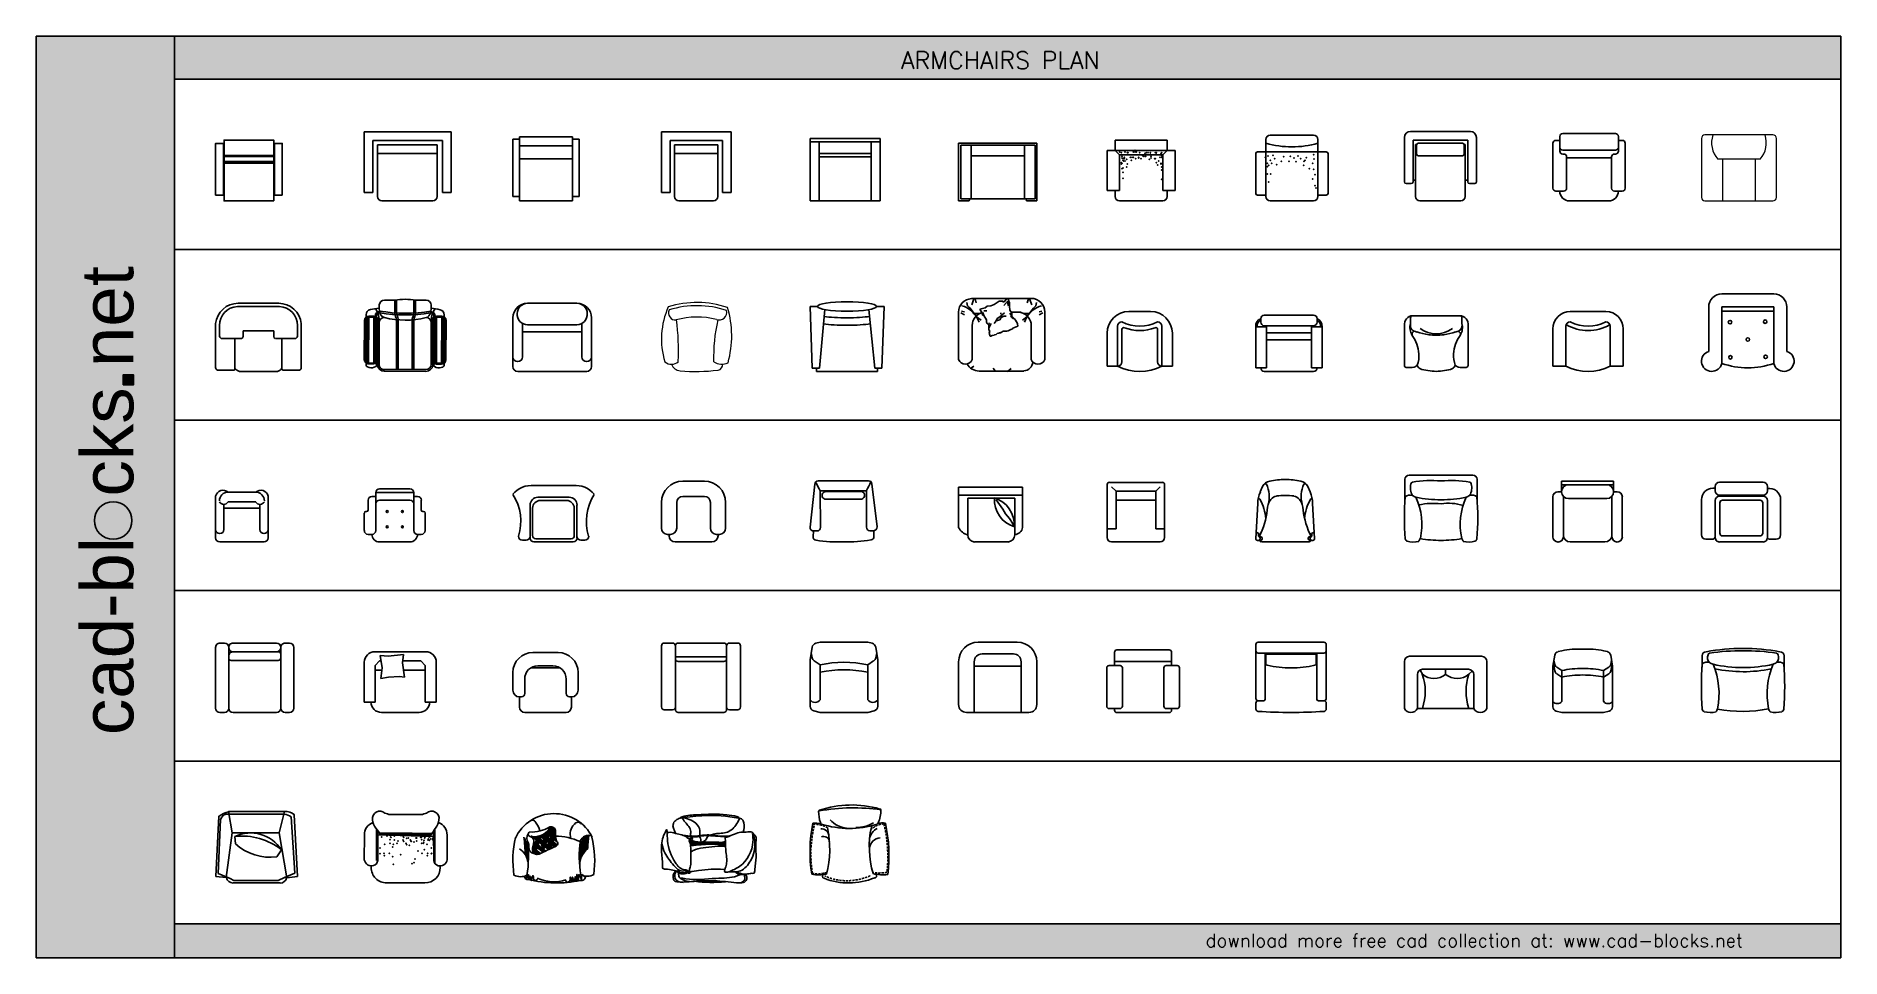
# Model space of a CAD drawing. Header units: millimetres. Extents: x 1046 to 21830, y 17926 to 28544.
import ezdxf

# ---------------------------------------------------------------- set-up
doc = ezdxf.new("R2010")
doc.units = ezdxf.units.MM
doc.linetypes.add('0', pattern=[0])
doc.linetypes.add('DASHED2', pattern=[0.375, 0.25, -0.125])
doc.layers.add('www.cad-blocks.net', color=7, linetype='Continuous')
doc.styles.add('ATT', font='TXT')
doc.styles.get("Standard").update_dxf_attribs({"font": 'arial.ttf'})

# ---------------------------------------------------------------- blocks, each defined once
blk = doc.blocks.new('A$C03C326CD')
for p, q in [((98, 453), (669, 453)), ((98, 434), (668, 434))]:
    blk.add_line(p, q)
for points in [[(0, 66), (0, 662), (89, 662), (89, 66)], [(669, 522), (669, 700), (98, 700), (98, 522)], [(767, 66), (767, 662), (678, 662), (678, 66)], [(669, 0), (669, 512), (98, 512), (98, 0)]]:
    blk.add_lwpolyline(points, close=True)
blk = doc.blocks.new('A$C6CB91D56')
for p, q in [((0, 96), (0, 796)), ((0, 796), (999, 796)), ((100, 696), (100, 96)), ((899, 696), (100, 696)), ((151, 645), (151, 50)), ((839, 645), (151, 645)), ((839, 50), (839, 645)), ((899, 96), (899, 696)), ((999, 796), (999, 96)), ((151, 544), (839, 544)), ((100, 96), (0, 96)), ((201, 0), (789, 0)), ((999, 96), (899, 96))]:
    blk.add_line(p, q)
for centre, start, end in [((201, 50), 180, 270), ((789, 50), 270, 0)]:
    blk.add_arc(centre, 50, start, end)
blk = doc.blocks.new('A$C3012065B')
at = {"linetype": 'ByBlock'}
for p, q in [((76, 711), (0, 711)), ((0, 711), (0, 51)), ((686, 737), (76, 737)), ((76, 737), (76, 0)), ((686, 635), (76, 635)), ((686, 0), (686, 737)), ((762, 711), (686, 711)), ((762, 51), (762, 711)), ((76, 483), (686, 483)), ((0, 51), (76, 51)), ((76, 0), (686, 0)), ((686, 51), (762, 51))]:
    blk.add_line(p, q, dxfattribs=at)
blk = doc.blocks.new('A$C17377973')
for p, q in [((0, 96), (0, 796)), ((0, 796), (801, 796)), ((100, 696), (100, 96)), ((701, 696), (100, 696)), ((151, 645), (151, 50)), ((648, 645), (151, 645)), ((648, 50), (648, 645)), ((701, 96), (701, 696)), ((734, 796), (757, 796)), ((801, 796), (801, 96)), ((151, 544), (648, 544)), ((100, 96), (0, 96)), ((801, 96), (701, 96)), ((201, 0), (598, 0))]:
    blk.add_line(p, q)
for centre, start, end in [((201, 50), 180, 270), ((598, 50), 270, 0)]:
    blk.add_arc(centre, 50, start, end)
blk = doc.blocks.new('A$C7EDA418E')
at = {"ltscale": 100}
for points in [[(0, 0), (0, 900)], [(130, 900), (0, 900)], [(130, 850), (0, 850)], [(130, 900), (1010, 900)], [(130, 850), (1010, 850)], [(130, 0), (130, 850)], [(880, 0), (880, 850)], [(1010, 0), (1010, 900)], [(130, 682), (880, 682)], [(130, 632), (880, 632)], [(0, 0), (1010, 0)]]:
    blk.add_lwpolyline(points, dxfattribs=at)
blk = doc.blocks.new('A$C257F37CE')
for p, q in [((0, 554), (0, 0)), ((752, 554), (0, 554)), ((20, 535), (20, 20)), ((733, 535), (20, 535)), ((120, 535), (120, 20)), ((120, 535), (120, 434)), ((632, 535), (632, 20)), ((632, 535), (632, 434)), ((733, 20), (733, 535)), ((752, 0), (752, 554)), ((120, 434), (632, 434)), ((20, 20), (733, 20)), ((0, 0), (95, 0)), ((658, 0), (752, 0))]:
    blk.add_line(p, q)
for centre, start, end in [((95, 10), 270, 90), ((658, 10), 90, 270)]:
    blk.add_arc(centre, 9.9, start, end)
blk = doc.blocks.new('A$C531A40CB')
for p, q in [((690, 700), (90, 700)), ((90, 700), (90, 580)), ((690, 700), (690, 580)), ((781, 580), (0, 580)), ((0, 580), (0, 120)), ((90, 580), (140, 530)), ((90, 580), (140, 530)), ((640, 530), (140, 530)), ((140, 530), (140, 120)), ((690, 580), (640, 530)), ((640, 530), (640, 120)), ((781, 580), (781, 120)), ((0, 120), (140, 120)), ((90, 120), (90, 50)), ((640, 0), (140, 0)), ((781, 120), (640, 120)), ((690, 120), (690, 50))]:
    blk.add_line(p, q)
for centre, start, end in [((140, 50), 180, 270), ((640, 50), 270, 0)]:
    blk.add_arc(centre, 50, start, end)
for p in [(144, 564), (162, 556), (162, 442), (162, 424), (171, 512), (171, 494), (171, 433), (180, 486), (180, 468), (188, 459), (197, 503), (197, 486), (206, 564), (206, 459), (223, 477), (232, 556), (232, 424), (241, 556), (267, 503), (276, 468), (285, 503), (302, 564), (302, 503), (320, 582), (320, 564), (329, 486), (337, 564), (364, 503), (364, 494), (372, 556), (390, 486), (407, 521), (416, 512), (434, 547), (434, 512), (442, 529), (442, 512), (451, 556), (469, 556), (486, 477), (495, 556), (495, 538), (504, 512), (504, 494), (548, 486), (556, 556), (556, 486), (565, 556), (565, 538), (565, 442), (592, 459), (609, 503), (618, 547), (618, 433), (618, 424), (627, 556), (627, 538), (627, 521), (627, 503), (171, 372), (180, 380), (180, 328), (180, 258), (223, 389), (583, 415), (627, 389), (627, 354), (627, 249)]:
    blk.add_point(p)
blk = doc.blocks.new('A$C52D5534A')
for p, q in [((0, 730), (0, 220)), ((760, 800), (70, 800)), ((100, 700), (730, 700)), ((100, 220), (100, 700)), ((140, 648), (130, 648)), ((130, 50), (130, 648)), ((140, 540), (140, 644)), ((670, 664), (160, 664)), ((700, 648), (690, 648)), ((690, 540), (690, 644)), ((700, 50), (700, 648)), ((730, 700), (730, 220)), ((830, 220), (830, 730)), ((670, 520), (160, 520)), ((130, 240), (100, 240)), ((730, 240), (700, 240)), ((20, 200), (80, 200)), ((650, 0), (180, 0)), ((750, 200), (810, 200))]:
    blk.add_line(p, q)
for centre, radius, start, end in [((70, 730), 70, 90, 180), ((160, 644), 20, 90, 180), ((670, 644), 20, 0, 90), ((760, 730), 70, 0, 90), ((160, 540), 20, 180, 270), ((670, 540), 20, 270, 0), ((20, 220), 20, 180, 270), ((80, 220), 20, 270, 0), ((750, 220), 20, 180, 270), ((810, 220), 20, 270, 0), ((180, 50), 50, 180, 270), ((650, 50), 50, 270, 0)]:
    blk.add_arc(centre, radius, start, end)
blk = doc.blocks.new('A$C63E53B49')
for p, q in [((0, 737), (0, 162)), ((87, 775), (37, 775)), ((87, 825), (87, 775)), ((87, 687), (87, 775)), ((87, 637), (87, 700)), ((800, 862), (125, 862)), ((837, 775), (837, 825)), ((837, 687), (837, 775)), ((837, 775), (887, 775)), ((925, 737), (925, 162)), ((800, 650), (125, 650)), ((137, 600), (125, 600)), ((175, 162), (175, 562)), ((750, 550), (175, 550)), ((750, 162), (750, 562)), ((787, 600), (800, 600)), ((837, 637), (837, 687)), ((37, 125), (137, 125)), ((87, 125), (87, 125)), ((887, 125), (787, 125)), ((212, 0), (712, 0))]:
    blk.add_line(p, q)
for centre, radius, start, end in [((37, 737), 37.5, 90, 180), ((125, 825), 37.5, 90, 180), ((800, 825), 37.5, 0, 90), ((887, 737), 37.5, 0, 90), ((125, 687), 37.5, 180, 270), ((125, 637), 37.5, 180, 270), ((137, 562), 37.5, 0, 90), ((787, 562), 37.5, 90, 180), ((800, 687), 37.5, 270, 0), ((800, 637), 37.5, 270, 0), ((37, 162), 37.5, 180, 270), ((212, 125), 125, 180, 270), ((137, 162), 37.5, 270, 0), ((712, 125), 125, 270, 0), ((787, 162), 37.5, 180, 270), ((887, 162), 37.5, 270, 0)]:
    blk.add_arc(centre, radius, start, end)
blk = doc.blocks.new('A$C45135DE3')
at = {"lineweight": 9}
for p, q in [((0, 900), (0, 50)), ((1028, 950), (50, 950)), ((1078, 50), (1078, 900)), ((845, 601), (233, 601)), ((300, 601), (300, 0)), ((778, 0), (778, 601)), ((50, 0), (1028, 0))]:
    blk.add_line(p, q, dxfattribs=at)
for centre, radius, start, end in [((50, 900), 50, 90, 180), ((507, 837), 362, 161.7522, 220.6893), ((571, 837), 362, 319.3108, 18.2478), ((1028, 900), 50, 0, 90), ((50, 50), 50, 180, 270), ((1028, 50), 50, 270, 0)]:
    blk.add_arc(centre, radius, start, end, dxfattribs=at)
blk = doc.blocks.new('A$C092F4DCE')
for p, q in [((250, 747), (493, 747)), ((493, 785), (260, 785)), ((493, 785), (726, 785)), ((736, 747), (493, 747)), ((0, 550), (0, 44)), ((44, 404), (44, 529)), ((315, 467), (315, 400)), ((315, 467), (493, 467)), ((671, 467), (493, 467)), ((671, 467), (671, 400)), ((942, 404), (942, 529)), ((986, 550), (986, 44)), ((298, 379), (74, 379)), ((222, 23), (222, 374)), ((688, 379), (912, 379)), ((764, 23), (764, 374)), ((21, 13), (207, 13)), ((965, 13), (779, 13)), ((275, 0), (493, 0)), ((711, 0), (493, 0))]:
    blk.add_line(p, q)
for centre, major_axis, start_param, end_param in [((260, 523), (-185, 185), 5.497787, 6.965606), ((259, 532), (-152, -152), 3.96922, 5.515036), ((74, 409), (-21.4, -21.4), -0.621926, 0.775969), ((294, 400), (-15.3, -15.3), 1.006219, 2.356194), ((34, 44), (-24.3, -24.3), -0.785398, 0.391074), ((207, 28), (-11.1, 11.1), 2.356194, 3.596215), ((296, 85), (-61.8, 61.8), 1.350196, 2.114626)]:
    blk.add_ellipse(centre, major_axis=major_axis, ratio=1, start_param=start_param, end_param=end_param)
at = {"extrusion": (0, 0, -1)}
for centre, major_axis, start_param, end_param in [((726, 523), (185, 185), 5.497787, 6.965606), ((727, 532), (152, -152), 3.96922, 5.515036), ((692, 400), (15.3, -15.3), 1.006219, 2.356194), ((912, 409), (21.4, -21.4), -0.621926, 0.775969), ((690, 85), (61.8, 61.8), 1.350196, 2.114626), ((779, 28), (11.1, 11.1), 2.356194, 3.596215), ((952, 44), (24.3, -24.3), -0.785398, 0.391074)]:
    blk.add_ellipse(centre, major_axis=major_axis, ratio=1, start_param=start_param, end_param=end_param, dxfattribs=at)
blk = doc.blocks.new('A$C1F3B0EC3')
blk.add_blockref('A$C092F4DCE', (0, 0))
blk = doc.blocks.new('A$C1D431C04')
for p, q in [((21, 626), (21, 653)), ((25, 93), (26, 630)), ((35, 89), (36, 634)), ((50, 86), (51, 634)), ((110, 636), (51, 636)), ((110, 626), (51, 626)), ((110, 634), (110, 86)), ((125, 637), (125, 634)), ((125, 634), (125, 88)), ((135, 629), (135, 93)), ((140, 637), (140, 626)), ((231, 821), (351, 820)), ((351, 820), (351, 671)), ((371, 824), (371, 671)), ((571, 823), (571, 671)), ((591, 820), (591, 671)), ((591, 820), (711, 820)), ((801, 636), (801, 625)), ((806, 628), (805, 92)), ((816, 633), (815, 87)), ((816, 636), (816, 633)), ((831, 633), (830, 85)), ((831, 635), (891, 635)), ((831, 625), (891, 625)), ((890, 85), (891, 633)), ((905, 87), (906, 633)), ((915, 92), (916, 628)), ((921, 625), (921, 652)), ((0, 136), (1, 586)), ((11, 586), (10, 136)), ((150, 586), (150, 136)), ((160, 586), (160, 136)), ((171, 561), (170, 81)), ((371, 596), (370, 20)), ((391, 596), (390, 20)), ((551, 595), (550, 20)), ((571, 595), (570, 20)), ((771, 560), (770, 80)), ((771, 560), (770, 80)), ((770, 80), (771, 560)), ((770, 80), (771, 560)), ((770, 80), (771, 560)), ((770, 80), (771, 560)), ((771, 560), (770, 80)), ((781, 585), (780, 135)), ((791, 585), (790, 135)), ((931, 585), (930, 135)), ((940, 135), (941, 585)), ((20, 78), (20, 96)), ((110, 96), (50, 96)), ((110, 86), (50, 86)), ((140, 96), (140, 61)), ((155, 114), (155, 76)), ((230, 21), (710, 20)), ((231, 1), (710, 0)), ((785, 113), (785, 75)), ((800, 95), (800, 61)), ((830, 95), (890, 95)), ((830, 85), (890, 85)), ((920, 77), (920, 95))]:
    blk.add_line(p, q)
for centre, radius, start, end in [((51, 586), 50, 89.9245, 179.9245), ((51, 586), 40, 89.9245, 179.9245), ((81, 653), 60, 101.2265, 179.9245), ((468, -1299), 2050, 98.3397, 101.2265), ((110, 586), 50, 359.9245, 89.9245), ((110, 586), 40, 359.9245, 89.9245), ((178, 637), 52.1, 90.844, 179.3298), ((-82, 581), 253, 355.51, 34.1639), ((178, 637), 37.1, 85.0816, 179.3298), ((430, 747), 260, 176.0521, 196.3511), ((231, 761), 60, 89.9245, 176.0521), ((473, 2452), 1782, 260.384, 279.4651), ((244, 683), 63.7, 188.3982, 258.1178), ((473, 2482), 1832, 260.8203, 279.0288), ((470, 105), 725, 80.3973, 99.4518), ((-5362, -877), 5919, 14.4082, 15.1631), ((-5362, -877), 5939, 14.4082, 15.1631), ((6299, -893), 5939, 164.686, 165.4409), ((6299, -893), 5919, 164.686, 165.4409), ((711, 760), 60, 3.797, 89.9245), ((698, 682), 63.7, 281.7313, 351.4509), ((511, 747), 260, 343.498, 3.797), ((764, 636), 37.1, 0.5193, 94.7675), ((764, 636), 52.1, 0.5193, 89.0051), ((1023, 579), 253, 145.6852, 184.3391), ((468, -1299), 2050, 78.6226, 81.5094), ((831, 585), 50, 89.9245, 179.9245), ((831, 585), 40, 89.9245, 179.9245), ((861, 652), 60, 359.9245, 78.6226), ((891, 585), 50, 359.9245, 89.9245), ((891, 585), 40, 359.9245, 89.9245), ((231, 561), 60, 89.9245, 179.9245), ((472, 1565), 975, 255.6745, 284.1746), ((711, 560), 60, 359.9245, 89.9245), ((711, 560), 60, 359.9245, 89.9245), ((50, 136), 50, 179.9245, 269.9245), ((50, 136), 40, 179.9245, 269.9245), ((50, 78), 30, 179.9245, 244.5167), ((80, 141), 99.6, 244.5167, 334.6712), ((110, 136), 50, 269.9245, 359.9245), ((110, 136), 40, 269.9245, 359.9245), ((230, 81), 80, 186.9876, 269.9245), ((230, 81), 60, 179.9245, 269.9245), ((710, 80), 60, 269.9245, 359.9245), ((710, 80), 80, 269.9245, 352.8615), ((860, 140), 99.6, 205.1779, 295.3324), ((830, 135), 50, 179.9245, 269.9245), ((830, 135), 40, 179.9245, 269.9245), ((890, 135), 50, 269.9245, 359.9245), ((890, 135), 40, 269.9245, 359.9245), ((890, 77), 30, 295.3324, 359.9245)]:
    blk.add_arc(centre, radius, start, end)
blk.add_point((849, 86))
blk = doc.blocks.new('A$C50944BC0')
for p, q in [((168, 784), (738, 784)), ((168, 784), (738, 784)), ((0, 616), (0, 56)), ((0, 616), (0, 56)), ((112, 552), (112, 168)), ((112, 552), (112, 168)), ((112, 454), (794, 454)), ((112, 454), (794, 454)), ((168, 538), (738, 538)), ((168, 538), (738, 538)), ((794, 552), (794, 168)), ((794, 552), (794, 168)), ((906, 616), (906, 56)), ((906, 616), (906, 56)), ((112, 0), (56, 0)), ((112, 0), (850, 0)), ((112, 0), (56, 0)), ((112, 0), (850, 0))]:
    blk.add_line(p, q)
for centre, radius, start, end in [((168, 616), 168, 90, 180), ((168, 616), 168, 90, 180), ((168, 666), 118, 90, 180), ((168, 666), 118, 90, 180), ((168, 656), 118, 174.9519, 269.843), ((738, 666), 118, 0, 90), ((738, 616), 168, 0, 90), ((738, 666), 118, 0, 90), ((738, 616), 168, 0, 90), ((737, 656), 118, 270.157, 5.0481), ((56, 168), 56, 180, 0), ((56, 168), 56, 180, 0), ((56, 56), 56, 180, 270), ((56, 56), 56, 180, 270), ((850, 168), 56, 180, 0), ((850, 168), 56, 180, 0), ((850, 56), 56, 270, 0), ((850, 56), 56, 270, 0)]:
    blk.add_arc(centre, radius, start, end)
blk = doc.blocks.new('A$C1F716782')
at = {"lineweight": 9, "ltscale": 50}
for centre, radius, start, end in [((907, 373), 907, 155.9492, 196.8116), ((409, -307), 1101, 71.3555, 107.4828), ((161, 672), 79.7, 153.2373, 276.0677), ((409, -307), 1064, 71.3555, 107.4828), ((409, -241), 867, 74.9188, 106.0821), ((664, 680), 88, 250.5996, 14.0283), ((-332, 410), 1141, 344.2535, 16.5668), ((-2640, 241), 2836, 357.4308, 7.1631), ((2408, 171), 1808, 166.5167, 181.8753), ((115, 200), 118, 229.7925, 312.4635), ((217, 112), 104, 196.1343, 269.0126), ((392, 2074), 2075, 265.0974, 277.1586), ((694, 255), 171, 237.0969, 295.0447), ((641, 82), 67.3, 278.6156, 2.2707)]:
    blk.add_arc(centre, radius, start, end, dxfattribs=at)
blk = doc.blocks.new('A$C4EDF6F6A')
for p, q in [((0, 747), (25, 39)), ((86, 747), (0, 747)), ((170, 712), (109, 39)), ((678, 712), (745, 39)), ((854, 747), (766, 747)), ((854, 747), (828, 39)), ((25, 39), (109, 39)), ((75, 0), (75, 39)), ((777, 0), (75, 0)), ((745, 39), (828, 39)), ((777, 39), (777, 0))]:
    blk.add_line(p, q)
blk.add_ellipse((426, 748), major_axis=(340, 0), ratio=0.159059)
for centre, start_param, end_param in [((419, 660), 3.8581, 5.615488), ((419, 574), 3.822771, 5.656083)]:
    blk.add_ellipse(centre, major_axis=(340, 0), ratio=0.125961, start_param=start_param, end_param=end_param)
blk = doc.blocks.new('A$C6BCC3D01')
for p, q in [((0.836, 0.84), (0.148, 0.838)), ((0.174, 0.835), (0.151, 0.765)), ((0.203, 0.788), (0.189, 0.835)), ((0.532, 0.807), (0.551, 0.835)), ((0.551, 0.835), (0.565, 0.84)), ((0.565, 0.84), (0.584, 0.788)), ((0.79, 0.788), (0.804, 0.835)), ((0.818, 0.835), (0.842, 0.765)), ((0, 0.135), (0, 0.684)), ((0.024, 0.675), (0.066, 0.652)), ((0.066, 0.685), (0.033, 0.694)), ((0.066, 0.746), (0.038, 0.755)), ((0.09, 0.736), (0.066, 0.746)), ((0.113, 0.722), (0.09, 0.736)), ((0.099, 0.774), (0.095, 0.793)), ((0.104, 0.755), (0.099, 0.774)), ((0.118, 0.741), (0.104, 0.755)), ((0.137, 0.704), (0.113, 0.722)), ((0.132, 0.727), (0.118, 0.741)), ((0.203, 0.638), (0.132, 0.727)), ((0.203, 0.638), (0.137, 0.704)), ((0.167, 0.66), (0.177, 0.67)), ((0.184, 0.666), (0.24, 0.666)), ((0.259, 0.591), (0.207, 0.628)), ((0.236, 0.567), (0.207, 0.628)), ((0.245, 0.718), (0.292, 0.727)), ((0.268, 0.68), (0.245, 0.718)), ((0.273, 0.647), (0.268, 0.68)), ((0.292, 0.642), (0.273, 0.647)), ((0.278, 0.68), (0.292, 0.642)), ((0.292, 0.727), (0.306, 0.732)), ((0.292, 0.699), (0.325, 0.699)), ((0.32, 0.595), (0.292, 0.642)), ((0.306, 0.732), (0.33, 0.751)), ((0.33, 0.751), (0.372, 0.755)), ((0.372, 0.755), (0.41, 0.769)), ((0.41, 0.769), (0.466, 0.807)), ((0.475, 0.628), (0.442, 0.61)), ((0.466, 0.807), (0.508, 0.807)), ((0.527, 0.675), (0.475, 0.628)), ((0.48, 0.666), (0.494, 0.666)), ((0.49, 0.619), (0.522, 0.638)), ((0.508, 0.807), (0.513, 0.798)), ((0.513, 0.798), (0.532, 0.807)), ((0.551, 0.793), (0.522, 0.76)), ((0.522, 0.638), (0.546, 0.638)), ((0.56, 0.807), (0.574, 0.755)), ((0.584, 0.788), (0.584, 0.751)), ((0.584, 0.751), (0.588, 0.704)), ((0.588, 0.704), (0.607, 0.68)), ((0.598, 0.661), (0.588, 0.671)), ((0.612, 0.638), (0.598, 0.661)), ((0.598, 0.638), (0.612, 0.624)), ((0.721, 0.684), (0.604, 0.684)), ((0.607, 0.68), (0.612, 0.671)), ((0.612, 0.671), (0.612, 0.638)), ((0.612, 0.638), (0.626, 0.624)), ((0.612, 0.624), (0.626, 0.61)), ((0.626, 0.624), (0.645, 0.605)), ((0.734, 0.591), (0.785, 0.628)), ((0.809, 0.666), (0.752, 0.666)), ((0.757, 0.567), (0.785, 0.628)), ((0.79, 0.638), (0.861, 0.727)), ((0.79, 0.638), (0.856, 0.704)), ((0.856, 0.704), (0.879, 0.722)), ((0.861, 0.727), (0.875, 0.741)), ((0.875, 0.741), (0.889, 0.755)), ((0.879, 0.722), (0.903, 0.736)), ((0.889, 0.755), (0.894, 0.774)), ((0.894, 0.774), (0.898, 0.793)), ((0.903, 0.736), (0.926, 0.746)), ((0.926, 0.746), (0.955, 0.755)), ((0.926, 0.685), (0.959, 0.694)), ((0.969, 0.675), (0.926, 0.652)), ((0.993, 0.135), (0.993, 0.684)), ((0.157, 0.372), (0.157, 0.527)), ((0.32, 0.567), (0.32, 0.595)), ((0.33, 0.553), (0.32, 0.567)), ((0.348, 0.534), (0.33, 0.553)), ((0.348, 0.539), (0.353, 0.558)), ((0.348, 0.497), (0.372, 0.544)), ((0.348, 0.534), (0.348, 0.539)), ((0.348, 0.497), (0.348, 0.534)), ((0.348, 0.478), (0.348, 0.497)), ((0.358, 0.464), (0.348, 0.478)), ((0.353, 0.44), (0.358, 0.464)), ((0.363, 0.407), (0.353, 0.44)), ((0.372, 0.544), (0.372, 0.553)), ((0.41, 0.417), (0.386, 0.412)), ((0.433, 0.581), (0.41, 0.553)), ((0.414, 0.421), (0.41, 0.417)), ((0.433, 0.426), (0.414, 0.421)), ((0.442, 0.61), (0.433, 0.581)), ((0.433, 0.581), (0.475, 0.595)), ((0.442, 0.436), (0.433, 0.426)), ((0.471, 0.44), (0.442, 0.436)), ((0.48, 0.44), (0.471, 0.45)), ((0.471, 0.45), (0.471, 0.44)), ((0.475, 0.595), (0.49, 0.619)), ((0.513, 0.464), (0.48, 0.44)), ((0.541, 0.464), (0.513, 0.464)), ((0.513, 0.464), (0.513, 0.464)), ((0.555, 0.464), (0.541, 0.464)), ((0.569, 0.468), (0.555, 0.464)), ((0.593, 0.478), (0.569, 0.468)), ((0.621, 0.492), (0.593, 0.478)), ((0.626, 0.497), (0.621, 0.492)), ((0.626, 0.61), (0.645, 0.605)), ((0.682, 0.52), (0.626, 0.497)), ((0.645, 0.605), (0.654, 0.591)), ((0.654, 0.591), (0.678, 0.553)), ((0.678, 0.553), (0.678, 0.548)), ((0.678, 0.548), (0.682, 0.52)), ((0.836, 0.135), (0.836, 0.527)), ((0.157, 0.135), (0.157, 0.372)), ((0.157, 0.135), (0.157, 0.372)), ((0.372, 0.407), (0.363, 0.407)), ((0.386, 0.412), (0.372, 0.407)), ((0.175, 0.062), (0.137, 0.034)), ((0.235, 0.004), (0.752, 0.004)), ((0.398, 0.038), (0.421, 0.005)), ((0.605, 0.033), (0.562, 0))]:
    blk.add_line(p, q)
for centre, radius, start, end in [((0.153, 0.685), 0.153, 92.0577, 180.5078), ((0.836, 0.684), 0.157, 0, 90), ((0.313, 0.527), 0.157, 103.0611, 180), ((0.679, 0.527), 0.157, 0, 76.9389), ((0.078, 0.168), 0.0849, 202.6199, 337.3801), ((0.235, 0.161), 0.157, 209.0278, 270), ((0.739, 0.12), 0.116, 276.5536, 353.6218), ((0.914, 0.168), 0.0849, 202.6199, 337.3801)]:
    blk.add_arc(centre, radius, start, end)
blk = doc.blocks.new('A$C0411759F')
at = {"xscale": 1000, "yscale": 1000, "zscale": 1000}
blk.add_blockref('A$C6BCC3D01', (0, 0), dxfattribs=at)
blk = doc.blocks.new('A$C623C08E0')
for p, q in [((250, 690), (500, 690)), ((0, 60), (0, 440)), ((120, 60), (120, 520)), ((170, 110), (170, 484)), ((580, 484), (580, 110)), ((630, 520), (630, 60)), ((750, 440), (750, 60)), ((120, 60), (0, 60)), ((750, 60), (630, 60))]:
    blk.add_line(p, q)
for centre, radius, start, end in [((250, 440), 250, 90, 180), ((500, 440), 250, 0, 90), ((170, 520), 50, 90, 180), ((375, 965), 445, 242.5861, 297.4139), ((190, 484), 20, 68.9582, 180), ((375, 965), 495, 248.9582, 291.0418), ((560, 484), 20, 0, 111.0418), ((580, 520), 50, 0, 90), ((120, 110), 50, 270, 0), ((375, 572), 572, 243.519, 296.481), ((630, 110), 50, 180, 270)]:
    blk.add_arc(centre, radius, start, end)
blk = doc.blocks.new('A$C65E41EB7')
for p, q in [((0, 665), (0, 98)), ((41, 763), (515, 763)), ((41, 641), (41, 763)), ((515, 641), (41, 641)), ((364, 122), (364, 641)), ((445, 122), (445, 641)), ((515, 763), (515, 641)), ((526, 98), (526, 665)), ((607, 705), (567, 705)), ((648, 98), (648, 665)), ((515, 122), (41, 122)), ((41, 122), (41, 0)), ((41, 0), (515, 0)), ((515, 0), (515, 122)), ((567, 57), (607, 57))]:
    blk.add_line(p, q)
for centre, radius, start, end in [((40, 665), 40.5, 90, 180), ((523, 673), 90.3, 21.1587, 95.2092), ((523, 673), 74.1, 26.0932, 95.2092), ((567, 665), 40.5, 90, 180), ((607, 665), 40.5, 0, 90), ((40, 98), 40.5, 180, 270), ((523, 90), 90.3, 264.7908, 338.8413), ((523, 90), 74.1, 264.7908, 333.9068), ((567, 98), 40.5, 180, 270), ((607, 98), 40.5, 270, 0)]:
    blk.add_arc(centre, radius, start, end)
blk = doc.blocks.new('A$C43370054')
at = {"rotation": 90}
blk.add_blockref('A$C65E41EB7', (763, 0), dxfattribs=at)
blk = doc.blocks.new('A$C1362739C')
at = {"linetype": 'Continuous', "ltscale": 800}
for p, q in [((0, 529), (0, 69)), ((734, 529), (734, 69))]:
    blk.add_line(p, q, dxfattribs=at)
for centre, radius, start, end in [((102, 540), 102, 93.6135, 186.1725), ((95, 617), 24.2, 90, 178.1535), ((300, -113038), 113679, 89.96636, 90.10323), ((434, -113038), 113679, 89.89677, 90.03364), ((638, 617), 24.2, 1.8465, 90), ((632, 540), 102, 353.8275, 86.3865), ((232, 504), 168, 163.3112, 212.0289), ((147, 531), 78, 164.8324, 218.4574), ((3307, 595), 3236, 179.5908, 180.7633), ((163, 565), 113, 226.6313, 260.2095), ((130, 426), 42.1, 114.9941, 195.7492), ((367, 1111), 694, 251.2553, 262.9071), ((367, 743), 312, 233.5175, 306.4825), ((367, 1111), 694, 262.9071, 270), ((367, 1111), 694, 270, 277.0929), ((367, 1111), 694, 277.0929, 288.7447), ((571, 565), 113, 279.7905, 313.3687), ((603, 426), 42.1, 344.2508, 65.0059), ((501, 504), 168, 327.9711, 16.6888), ((587, 531), 78, 321.5426, 15.1676), ((-2573, 595), 3236, 359.2367, 0.4092), ((-264, 167), 432, 4.5435, 35.0386), ((997, 167), 432, 144.9614, 175.4565), ((26, 71), 25.7, 184.9723, 258.9908), ((53, 335), 291, 263.7727, 281.8621), ((101, 107), 57.7, 281.3789, 324.0068), ((-106, 176), 274, 337.8336, 5.0876), ((840, 176), 274, 174.9124, 202.1664), ((633, 107), 57.7, 215.9932, 258.6211), ((681, 335), 291, 258.1379, 276.2273), ((708, 71), 25.7, 281.0092, 355.0277)]:
    blk.add_arc(centre, radius, start, end, dxfattribs=at)
for points in [[(367, 0), (335, 0), (272, 9), (199, 19), (157, 48), (151, 65), (148, 73)], [(367, 0), (399, 0), (462, 9), (535, 19), (577, 48), (583, 65), (586, 73)]]:
    blk.add_open_spline(points, degree=3, knots=[243.38354, 243.38354, 243.38354, 243.38354, 338.911833, 434.440125, 460.603602, 486.767079, 486.767079, 486.767079, 486.767079], dxfattribs=at)
blk = doc.blocks.new('A$C2BC26CD8')
for p, q in [((610, 690, -2743), (200, 690, -2743)), ((0, 490, -2743), (0, 60, -2743)), ((150, 520, -2743), (150, 60, -2743)), ((150, 60, -2743), (150, 520, -2743)), ((150, 520, -2743), (150, 60, -2743)), ((660, 520, -2743), (660, 60, -2743)), ((660, 520, -2743), (660, 60, -2743)), ((660, 60, -2743), (660, 520, -2743)), ((810, 60, -2743), (810, 490, -2743)), ((0, 60, -2743), (150, 60, -2743)), ((810, 60, -2743), (660, 60, -2743))]:
    blk.add_line(p, q)
for centre, radius, start, end in [((200, 490, -2743), 200, 90, 180), ((610, 490, -2743), 200, 0, 90), ((200, 520, -2743), 50, 90, 180), ((405, 965, -2743), 495, 239.4911, 300.5089), ((405, 965, -2743), 445, 242.5861, 297.4139), ((610, 520, -2743), 50, 0, 90), ((610, 520, -2743), 50, 0, 90), ((405, 572, -2743), 572, 243.519, 296.481)]:
    blk.add_arc(centre, radius, start, end)
blk = doc.blocks.new('A$C3F354FA6')
for p, q in [((833, 892), (233, 892)), ((83, 742), (83, 230)), ((833, 742), (233, 742)), ((233, 742), (233, 92)), ((833, 692), (233, 692)), ((833, 742), (833, 92)), ((833, 92), (833, 692)), ((983, 742), (983, 230))]:
    blk.add_line(p, q)
for centre in [(328, 567), (733, 572), (533, 367), (333, 162), (738, 167)]:
    blk.add_circle(centre, 20)
for centre, radius, start, end in [((233, 742), 150, 90, 180), ((833, 742), 150, 0, 90), ((118, 118), 118, 107.205, 347.5934), ((948, 118), 118, 192.4066, 72.795), ((533, 941), 900, 250.5288, 289.4712)]:
    blk.add_arc(centre, radius, start, end)
blk = doc.blocks.new('A$C325F61DF')
for p, q in [((0, 528), (0, 48)), ((96, 433), (96, 144)), ((461, 574), (144, 574)), ((461, 461), (144, 461)), ((509, 433), (509, 144)), ((605, 528), (605, 48)), ((509, 389), (96, 389)), ((509, 0), (48, 0)), ((509, 0), (557, 0))]:
    blk.add_line(p, q)
for centre, radius, start, end in [((86, 507), 88.9, 49.4903, 166.0956), ((144, 473), 101, 90, 180), ((94, 491), 57.8, 207.5874, 328.9876), ((519, 507), 88.9, 13.9044, 130.5097), ((461, 473), 101, 0, 90), ((510, 491), 57.8, 211.0124, 332.4126), ((48, 144), 48, 180, 0), ((48, 48), 48, 180, 270), ((557, 144), 48, 180, 0), ((557, 48), 48, 270, 0)]:
    blk.add_arc(centre, radius, start, end)
blk = doc.blocks.new('A$C44D132AD')
at = {"linetype": '0'}
for p, q in [((44, 368), (44, 481)), ((131, 525), (88, 525)), ((569, 569), (131, 569)), ((131, 569), (131, 481)), ((131, 481), (131, 131)), ((175, 613), (525, 613)), ((525, 481), (175, 481)), ((569, 481), (569, 569)), ((569, 525), (613, 525)), ((569, 481), (569, 131)), ((656, 368), (656, 481)), ((0, 131), (0, 333)), ((18, 350), (26, 350)), ((683, 350), (674, 350)), ((700, 131), (700, 333)), ((88, 88), (44, 88)), ((525, 0), (175, 0)), ((613, 88), (656, 88))]:
    blk.add_line(p, q, dxfattribs=at)
for centre in [(263, 350), (438, 350), (263, 175), (438, 175)]:
    blk.add_circle(centre, 11.1, dxfattribs=at)
for centre, radius, start, end in [((88, 481), 43.8, 90, 180), ((175, 569), 43.8, 90, 180), ((175, 438), 43.8, 90, 180), ((525, 569), 43.8, 0, 90), ((525, 438), 43.8, 0, 90), ((613, 481), 43.8, 0, 90), ((18, 333), 17.5, 90, 180), ((26, 368), 17.5, 270, 0), ((674, 368), 17.5, 180, 270), ((683, 333), 17.5, 0, 90), ((44, 131), 43.8, 180, 270), ((88, 131), 43.8, 270, 0), ((175, 88), 87.5, 180, 270), ((525, 88), 87.5, 270, 0), ((613, 131), 43.8, 180, 270), ((656, 131), 43.8, 270, 0)]:
    blk.add_arc(centre, radius, start, end, dxfattribs=at)
blk = doc.blocks.new('A$C4FBD2DF0')
blk.add_blockref('A$C44D132AD', (0, 0))
blk = doc.blocks.new('A$C1CF2143D')
for p, q in [((244, 649), (693, 649)), ((199, 45), (199, 425)), ((288, 515), (649, 515)), ((317, 479), (617, 479)), ((738, 425), (738, 45)), ((227, 73), (227, 389)), ((706, 389), (706, 73)), ((109, 21), (154, 21)), ((671, 38), (263, 38)), ((828, 21), (783, 21)), ((694, 0), (243, 0))]:
    blk.add_line(p, q)
for centre, radius, start, end in [((214, 376), 275, 83.695, 141.0491), ((723, 376), 275, 38.9509, 96.305), ((-486, 238), 577, 342.6125, 32.5782), ((288, 425), 89.8, 90, 180), ((317, 389), 89.8, 90, 180), ((617, 389), 89.8, 0, 90), ((649, 425), 89.8, 0, 90), ((1423, 238), 577, 147.4218, 197.3875), ((109, 66), 44.9, 180, 270), ((154, 66), 44.9, 270, 351.2176), ((243, 45), 44.9, 180, 270), ((243, 45), 44.9, 180, 270), ((263, 73), 35.9, 180, 270), ((671, 73), 35.9, 270, 0), ((694, 45), 44.9, 270, 0), ((783, 66), 44.9, 186.9636, 270), ((828, 66), 44.9, 270, 0)]:
    blk.add_arc(centre, radius, start, end)
blk = doc.blocks.new('A$C012B424C')
at = {"linetype": '0'}
for p, q in [((494, 700), (245, 700)), ((0, 455), (0, 158)), ((175, 455), (175, 158)), ((494, 525), (245, 525)), ((564, 158), (564, 455)), ((739, 158), (739, 455)), ((70, 88), (105, 88)), ((88, 70), (88, 88)), ((581, 0), (158, 0)), ((634, 88), (669, 88)), ((651, 88), (651, 70))]:
    blk.add_line(p, q, dxfattribs=at)
for centre, radius, start, end in [((245, 455), 245, 90, 180), ((494, 455), 245, 0, 90), ((245, 455), 70, 90, 180), ((494, 455), 70, 0, 90), ((70, 158), 70, 180, 270), ((158, 70), 70, 180, 270), ((105, 158), 70, 270, 0), ((634, 158), 70, 180, 270), ((581, 70), 70, 270, 0), ((669, 158), 70, 270, 0)]:
    blk.add_arc(centre, radius, start, end, dxfattribs=at)
blk = doc.blocks.new('A$C120C4B01')
blk.add_blockref('A$C012B424C', (0, 0))
blk = doc.blocks.new('A$C450C3D2F')
at = {"linetype": 'ByBlock'}
for points in [[(38, 127, -0.428103), (0, 172), (54, 667, -0.381515), (94, 703), (383, 704), (672, 705, -0.381515), (713, 669), (771, 175, -0.428103), (733, 130), (736, 64, -0.379836), (702, 23, -0.046497), (386, 1, -0.046497), (70, 20, -0.379836), (35, 61), (38, 127)], [(38, 127), (81, 127, 0.416261), (121, 168), (117, 589), (384, 591), (651, 591), (649, 170, 0.416261), (690, 130), (733, 130)]]:
    blk.add_lwpolyline(points, format="xyb", dxfattribs=at)
blk.add_lwpolyline([(171, 579), (384, 580), (596, 581, -0.765989), (596, 495), (384, 494), (172, 493, -0.765989)], format="xyb", close=True, dxfattribs=at)
for centre, start, end in [((3048, 2175), 206.4634, 208.4155), ((-2294, 2154), 332.0407, 333.9928)]:
    blk.add_arc(centre, 3333, start, end, dxfattribs=at)
blk = doc.blocks.new('A$C2B3830E1')
at = {"linetype": 'ByBlock'}
for p, q in [((736, 631), (0, 631)), ((0, 631), (0, 166)), ((736, 631), (736, 168)), ((0, 541), (734, 541)), ((105, 505), (412, 505)), ((105, 505), (105, 83)), ((105, 505), (105, 83)), ((420, 505), (646, 505)), ((431, 486), (469, 430)), ((469, 430), (508, 378)), ((646, 505), (646, 84)), ((508, 378), (539, 324)), ((539, 324), (585, 272)), ((585, 272), (619, 217)), ((619, 217), (638, 176)), ((569, 0), (183, 0))]:
    blk.add_line(p, q, dxfattribs=at)
for centre, radius, start, end in [((737, 487), 326, 176.4489, 253.0259), ((316, 195), 326, 356.4489, 73.0259), ((140, 233), 155, 205.7833, 257.2157), ((189, 83), 83.7, 179.5378, 265.5879), ((562, 83), 83.7, 274.4121, 0.4622), ((640, 181), 97.2, 273.6848, 352.3653)]:
    blk.add_arc(centre, radius, start, end, dxfattribs=at)
blk = doc.blocks.new('A$C728551DB')
at = {"color": 0, "linetype": 'ByBlock'}
for p, q in [((0, 1094), (0, 483)), ((636, 1119), (25, 1119)), ((102, 1018), (51, 1068)), ((534, 1018), (534, 1119)), ((687, 509), (687, 1068)), ((534, 1018), (102, 1018)), ((102, 1018), (102, 560)), ((204, 1018), (204, 560)), ((25, 458), (636, 458)), ((102, 560), (51, 509)), ((102, 560), (534, 560)), ((534, 458), (534, 560))]:
    blk.add_line(p, q, dxfattribs=at)
for centre, radius, start, end in [((25, 1094), 25.4, 90, 180), ((636, 1068), 50.9, 0, 90), ((25, 483), 25.4, 180, 270), ((636, 509), 50.9, 270, 0)]:
    blk.add_arc(centre, radius, start, end, dxfattribs=at)
at = {"color": 0, "linetype": 'ByBlock', "style": 'ATT'}
for tag, p, flags in [('ITEM', (38, 229), 3), ('ROOM_NUMBER', (38, 25), 1)]:
    blk.add_attdef(tag, p, '', height=153, dxfattribs=dict(at, flags=flags))
blk = doc.blocks.new('A$C0F40226D')
at = {"ltscale": 2, "rotation": 270}
blk.add_blockref('A$C728551DB', (-458, 687), dxfattribs=at)
blk = doc.blocks.new('A$C16510C55')
for p, q in [((79, 640), (52, 577)), ((598, 640), (625, 577)), ((22, 443), (0, 41)), ((655, 443), (677, 41)), ((33, 99), (31, 65)), ((644, 99), (646, 65)), ((64, 0), (339, 0)), ((614, 0), (339, 0))]:
    blk.add_line(p, q)
for centre, radius, start, end in [((171, 601), 100, 96.3805, 157.031), ((109, 650), 21.2, 45.5254, 126.2468), ((-193, 523), 347, 344.8788, 24.1964), ((339, -89), 809, 90, 102.761), ((339, -89), 809, 77.239, 90), ((506, 601), 100, 22.969, 83.6195), ((870, 523), 347, 155.8036, 195.1212), ((568, 650), 21.2, 53.7532, 134.4746), ((332, 442), 310, 154.3972, 179.9521), ((37, 486), 12, 38.1382, 163.4905), ((-421, 229), 538, 4.2641, 29.5168), ((332, 368), 200, 142.2714, 180.543), ((253, 430), 100, 98.2423, 142.2714), ((339, -162), 699, 90, 98.2423), ((339, -162), 699, 81.7577, 90), ((424, 430), 100, 37.7286, 81.7577), ((345, 368), 200, 359.457, 37.7286), ((1099, 229), 538, 150.4832, 175.7359), ((345, 442), 310, 0.0479, 25.6028), ((640, 486), 12, 16.5095, 141.8618), ((-781, 477), 920, 333.4529, 353.1042), ((1459, 477), 920, 186.8958, 206.5471), ((25, 41), 25, 173.9961, 75.3808), ((9, 75), 33.6, 344.779, 99.7257), ((37, -41), 58, 78.3006, 101.6994), ((38, -6), 71.9, 78.7228, 95.0257), ((49, 41), 25, 270, 10.0083), ((66, 17), 17.4, 183.2091, 262.2329), ((48, 39), 25.8, 14.0669, 82.1014), ((629, 39), 25.8, 97.8986, 165.9331), ((629, 41), 25, 169.9917, 270), ((611, 17), 17.4, 277.7671, 356.7909), ((640, -6), 71.9, 84.9743, 101.2772), ((652, 41), 25, 104.6192, 6.0039), ((641, -41), 58, 78.3006, 101.6994), ((668, 75), 33.6, 80.2743, 195.221)]:
    blk.add_arc(centre, radius, start, end)
blk = doc.blocks.new('A$C28952FD8')
for p, q in [((8, 902), (8, 604)), ((68, 962), (528, 962)), ((988, 962), (528, 962)), ((1048, 902), (1048, 604))]:
    blk.add_line(p, q)
for centre, radius, start, end in [((68, 902), 60, 90, 180), ((282, 775), 196, 162.1417, 212.2948), ((123, 834), 28.1, 104.7154, 176.7534), ((390, -725), 1610, 85.0823, 99.8125), ((666, -725), 1610, 80.1875, 94.9178), ((933, 834), 28.1, 3.2466, 75.2846), ((774, 775), 196, 327.7052, 17.8583), ((988, 902), 60, 0, 90), ((3905, 348), 3905, 175.5762, 184.4238), ((82, 565), 110, 72.3508, 130.321), ((199, 772), 131, 230.7956, 255.727), ((-689, 253), 941, 347.608, 24.5904), ((513, 2245), 1637, 257.7837, 270.5329), ((406, -341), 897, 82.2079, 102.7193), ((543, 2245), 1637, 269.4671, 282.2163), ((640, -105), 663, 72.0069, 99.7065), ((1745, 253), 941, 155.4096, 192.392), ((857, 772), 131, 284.273, 309.2044), ((974, 565), 110, 49.679, 107.6492), ((-2849, 348), 3905, 355.5762, 4.4238), ((54, 52), 42.7, 187.075, 250.1971), ((128, 335), 336, 254.5718, 283.8571), ((-239, 259), 512, 330.8359, 336.0732), ((513, 1660), 1637, 259.9789, 270.5329), ((543, 1660), 1637, 269.4671, 280.0211), ((1294, 259), 512, 203.9268, 209.1641), ((927, 335), 336, 256.1429, 285.4282), ((1002, 52), 42.7, 289.8029, 352.925)]:
    blk.add_arc(centre, radius, start, end)
blk = doc.blocks.new('A$C04EA483D')
at = {"linetype": '0'}
for p, q in [((400, 699), (100, 699)), ((100, 699), (100, 579)), ((100, 659), (400, 659)), ((400, 699), (699, 699)), ((699, 659), (400, 659)), ((699, 699), (699, 579)), ((0, 58), (0, 521)), ((58, 579), (100, 579)), ((120, 527), (120, 58)), ((180, 499), (400, 499)), ((619, 499), (400, 499)), ((679, 527), (679, 58)), ((741, 579), (699, 579)), ((799, 58), (799, 521)), ((62, 0), (58, 0)), ((400, 0), (200, 0)), ((400, 0), (599, 0)), ((738, 0), (741, 0))]:
    blk.add_line(p, q, dxfattribs=at)
for centre, radius, start, end in [((180, 579), 79.9, 90.0001, 270), ((619, 579), 79.9, 270, 89.9999), ((58, 521), 58.3, 90, 180), ((741, 521), 58.3, 0, 90), ((58, 58), 58.3, 180, 270), ((62, 58), 58.3, 270, 0), ((200, 80), 79.9, 180, 270), ((599, 80), 79.9, 270, 0), ((738, 58), 58.3, 180, 270), ((741, 58), 58.3, 270, 0)]:
    blk.add_arc(centre, radius, start, end, dxfattribs=at)
blk = doc.blocks.new('A$C31A111FC')
blk.add_blockref('A$C04EA483D', (0, 0))
blk = doc.blocks.new('A$C48FA3BC6')
for p, q in [((158, 640), (158, 590)), ((708, 690), (208, 690)), ((758, 640), (758, 590)), ((0, 81), (0, 488)), ((130, 618), (158, 618)), ((158, 61), (158, 478)), ((158, 61), (158, 478)), ((708, 540), (208, 540)), ((708, 528), (208, 528)), ((211, 100), (211, 452)), ((241, 482), (675, 482)), ((705, 452), (705, 100)), ((758, 61), (758, 478)), ((911, 81), (911, 488)), ((122, 31), (50, 31)), ((675, 70), (241, 70)), ((788, 31), (861, 31)), ((208, 0), (708, 0))]:
    blk.add_line(p, q)
for centre, radius, start, end in [((208, 640), 50, 90, 180), ((708, 640), 50, 0, 90), ((130, 488), 130, 90, 180), ((208, 590), 50, 180, 270), ((208, 478), 50, 90, 180), ((241, 452), 30, 90, 180), ((675, 452), 30, 0, 90), ((708, 590), 50, 270, 0), ((708, 478), 50, 0, 90), ((781, 488), 130, 0, 99.8614), ((50, 81), 50, 180, 270), ((117, 74), 43.7, 277.2608, 342.2344), ((209, 51), 51.5, 169.565, 269.3327), ((241, 100), 30, 180, 270), ((675, 100), 30, 270, 0), ((708, 51), 51.5, 270.6673, 10.435), ((788, 61), 30, 180, 270), ((861, 81), 50, 270, 0)]:
    blk.add_arc(centre, radius, start, end)
blk = doc.blocks.new('A$C2B8E21C8')
blk.add_blockref('A$C48FA3BC6', (0, 0))
blk = doc.blocks.new('A$C1A0A04C0')
for p, q in [((0, 50), (0, 750)), ((100, 800), (50, 800)), ((150, 750), (150, 50)), ((150, 650), (150, 630)), ((700, 800), (200, 800)), ((720, 700), (200, 700)), ((750, 50), (750, 750)), ((750, 630), (750, 670)), ((750, 630), (750, 650)), ((750, 650), (750, 630)), ((750, 50), (750, 630)), ((800, 800), (850, 800)), ((850, 800), (800, 800)), ((900, 50), (900, 750)), ((180, 600), (720, 600)), ((100, 0), (50, 0)), ((200, 0), (700, 0)), ((800, 0), (850, 0))]:
    blk.add_line(p, q)
for centre, radius, start, end in [((50, 750), 50, 89.991, 179.991), ((100, 750), 50, 359.991, 89.991), ((200, 750), 50, 89.991, 179.991), ((200, 750), 50, 179.991, 269.991), ((200, 650), 50, 89.991, 179.991), ((180, 630), 30, 179.991, 269.991), ((700, 750), 50, 359.991, 89.991), ((700, 750), 50, 269.991, 359.991), ((720, 670), 30, 359.991, 89.991), ((720, 630), 30, 269.991, 359.991), ((800, 750), 50, 89.991, 179.991), ((850, 750), 50, 359.991, 89.991), ((50, 50), 50, 179.991, 269.991), ((100, 50), 50, 269.991, 359.991), ((200, 50), 50, 179.991, 269.991), ((700, 50), 50, 269.991, 359.991), ((800, 50), 50, 179.991, 269.991), ((850, 50), 50, 269.991, 359.991)]:
    blk.add_arc(centre, radius, start, end)
blk = doc.blocks.new('A$C479E6B61')
for p, q in [((707, 700), (122, 700)), ((183, 655), (206, 513)), ((276, 647), (183, 655)), ((451, 666), (276, 647)), ((440, 571), (451, 666)), ((0, 119), (0, 578)), ((176, 593), (126, 543)), ((203, 487), (126, 487)), ((193, 593), (176, 593)), ((206, 513), (191, 391)), ((463, 406), (440, 571)), ((652, 593), (443, 593)), ((702, 487), (452, 487)), ((652, 593), (702, 543)), ((828, 119), (828, 578)), ((191, 391), (279, 406)), ((279, 406), (406, 414)), ((406, 414), (463, 406)), ((126, 119), (0, 119)), ((702, 119), (828, 119))]:
    blk.add_line(p, q)
at = {"linetype": 'ByBlock'}
for p, q in [((126, 119), (126, 543)), ((702, 119), (702, 543)), ((198, 0), (631, 0))]:
    blk.add_line(p, q, dxfattribs=at)
for centre, start, end in [((122, 578), 90, 180), ((707, 578), 0, 90)]:
    blk.add_arc(centre, 122, start, end)
for centre, start, end in [((198, 122), 181.1464, 270), ((631, 122), 270, 358.8536)]:
    blk.add_arc(centre, 122, start, end, dxfattribs=at)
blk = doc.blocks.new('A$C23436B95')
for p, q in [((230, 691), (521, 691)), ((0, 256), (0, 461)), ((206, 513), (544, 513)), ((289, 538), (461, 538)), ((751, 256), (751, 461)), ((136, 218), (136, 385)), ((614, 218), (614, 385)), ((77, 60), (77, 179)), ((77, 179), (98, 179)), ((653, 179), (674, 179)), ((674, 60), (674, 179)), ((136, 0), (614, 0))]:
    blk.add_line(p, q)
for centre, radius, start, end in [((230, 461), 230, 90, 180), ((521, 461), 230, 360, 90), ((289, 385), 153, 90, 180), ((461, 385), 153, 360, 90), ((77, 256), 76.5, 180, 270), ((98, 218), 38.2, 270, 360), ((653, 218), 38.2, 180, 270), ((674, 256), 76.5, 270, 360), ((136, 60), 59.8, 180, 270), ((614, 60), 59.8, 270, 360)]:
    blk.add_arc(centre, radius, start, end)
blk = doc.blocks.new('A$C4C4E70BA')
for p, q in [((0, 768), (0, 64)), ((32, 800), (128, 800)), ((160, 768), (160, 32)), ((160, 768), (160, 32)), ((750, 640), (160, 640)), ((718, 800), (192, 800)), ((750, 32), (750, 768)), ((782, 800), (878, 800)), ((910, 64), (910, 768)), ((718, 587), (192, 587)), ((32, 32), (128, 32)), ((192, 0), (718, 0)), ((782, 32), (878, 32))]:
    blk.add_line(p, q)
for centre, start, end in [((32, 768), 90, 180), ((128, 768), 0, 90), ((192, 768), 90, 180), ((718, 768), 0, 90), ((782, 768), 90, 180), ((878, 768), 0, 90), ((192, 619), 180, 270), ((718, 619), 270, 0), ((32, 64), 180, 270), ((128, 64), 270, 0), ((192, 32), 180, 270), ((718, 32), 270, 0), ((782, 64), 180, 270), ((878, 64), 270, 0)]:
    blk.add_arc(centre, 32, start, end)
blk = doc.blocks.new('µ¥ÈËSOFA')
at = {"color": 0, "linetype": 'ByBlock'}
for p, q in [((119, 773), (164, 785)), ((164, 785), (673, 785)), ((718, 773), (673, 785)), ((57, 597), (79, 730)), ((57, 103), (57, 597)), ((80, 619), (69, 670)), ((164, 544), (103, 585)), ((673, 544), (735, 585)), ((780, 597), (758, 730)), ((758, 619), (768, 670)), ((780, 103), (780, 597)), ((164, 169), (164, 544)), ((673, 544), (673, 169)), ((98, 51), (164, 35)), ((164, 35), (673, 35)), ((740, 51), (673, 35))]:
    blk.add_line(p, q, dxfattribs=at)
for centre, radius, start, end in [((132, 721), 53.6, 104.0362, 170.5377), ((705, 721), 53.6, 9.4623, 75.9638), ((132, 629), 53.6, 191.3099, 236.3099), ((706, 629), 53.6, 303.6901, 348.6901), ((419, -652), 1222, 77.982, 102.018), ((419, -732), 1222, 77.982, 102.018), ((111, 209), 67, 216.8699, 323.1301), ((111, 103), 53.6, 180, 255.9638), ((727, 209), 67, 216.8699, 323.1301), ((727, 103), 53.6, 284.0362, 0)]:
    blk.add_arc(centre, radius, start, end, dxfattribs=at)
blk = doc.blocks.new('A$C5CB76BC3')
at = {"xscale": 1.5, "yscale": 1.5, "zscale": 1.5}
blk.add_blockref('µ¥ÈËSOFA', (-86, -52), dxfattribs=at)
blk = doc.blocks.new('A$C6BCD62C7')
for p, q in [((250, 900), (750, 900)), ((300, 750), (700, 750)), ((0, 100), (0, 650)), ((0, 650), (0, 100)), ((200, 0), (200, 650)), ((200, 592), (800, 592)), ((800, 650), (800, 0)), ((1000, 650), (1000, 100)), ((1000, 100), (1000, 650)), ((900, 0), (100, 0)), ((100, 0), (900, 0))]:
    blk.add_line(p, q)
for centre, radius, start, end in [((250, 650), 250, 90, 180), ((250, 650), 250, 90, 180), ((300, 650), 100, 90, 180), ((700, 650), 100, 0, 90), ((750, 650), 250, 360, 90), ((750, 650), 250, 0, 90), ((100, 100), 100, 180, 270), ((900, 100), 100, 270, 0)]:
    blk.add_arc(centre, radius, start, end)
blk = doc.blocks.new('A$C3FEE3AE4')
for p, q in [((75, 450), (75, 578)), ((97, 600), (600, 600)), ((622, 450), (622, 578)), ((0, 60), (0, 428)), ((22, 450), (127, 450)), ((75, 488), (622, 488)), ((150, 60), (150, 428)), ((547, 60), (547, 428)), ((675, 450), (570, 450)), ((697, 60), (697, 428)), ((127, 38), (22, 38)), ((75, 22), (75, 38)), ((600, 0), (97, 0)), ((570, 38), (675, 38)), ((622, 22), (622, 38))]:
    blk.add_line(p, q)
for centre, start, end in [((97, 578), 90, 180), ((600, 578), 0, 90), ((22, 428), 90, 180), ((127, 428), 0, 90), ((570, 428), 90, 180), ((675, 428), 0, 90), ((22, 60), 180, 270), ((97, 22), 180, 270), ((127, 60), 270, 0), ((570, 60), 180, 270), ((600, 22), 270, 0), ((675, 60), 270, 0)]:
    blk.add_arc(centre, 22.5, start, end)
blk = doc.blocks.new('A$C521D7EFF')
for p, q in [((0, 870), (0, 180)), ((30, 900), (870, 900)), ((30, 760), (870, 760)), ((120, 181), (120, 760)), ((126, 727), (126, 676)), ((126, 676), (126, 727)), ((146, 747), (752, 747)), ((772, 727), (772, 676)), ((780, 170), (780, 760)), ((900, 180), (900, 870)), ((126, 676), (126, 625)), ((772, 625), (772, 676)), ((120, 384), (120, 170)), ((0, 120), (0, 44)), ((30, 150), (100, 150)), ((870, 150), (800, 150)), ((900, 120), (900, 44))]:
    blk.add_line(p, q)
for centre, radius, start, end in [((30, 870), 29.8, 90, 180), ((30, 790), 29.8, 180, 270), ((146, 727), 20, 90, 180), ((752, 727), 20, 0, 90), ((870, 870), 29.8, 0, 90), ((870, 790), 29.8, 270, 0), ((146, 625), 20, 180, 270), ((451, 1898), 1328, 256.729, 283.271), ((752, 625), 20, 270, 0), ((30, 180), 29.8, 180, 270), ((30, 120), 30, 90, 180), ((30, 44), 30, 180, 265.182), ((449, 6273), 6273, 266.1449, 273.8651), ((100, 170), 20, 270, 0), ((800, 170), 20, 180, 270), ((870, 180), 29.8, 270, 0), ((870, 120), 30, 0, 90), ((870, 44), 30, 274.057, 0)]:
    blk.add_arc(centre, radius, start, end)
blk = doc.blocks.new('A$C01052987')
at = {"linetype": 'ByBlock'}
for p, q in [((60, 647), (890, 647)), ((0, 47), (0, 587)), ((150, 47), (150, 437)), ((207, 441), (181, 489)), ((210, 497), (740, 497)), ((475, 439), (475, 497)), ((743, 441), (783, 479)), ((800, 437), (800, 47)), ((950, 587), (950, 47)), ((800, 47), (150, 47))]:
    blk.add_line(p, q, dxfattribs=at)
for centre, radius, start, end in [((60, 587), 60, 90, 180), ((890, 587), 60, 0, 90), ((210, 437), 60, 90, 180), ((-372, 242), 612, 341.425, 19.0057), ((343, 603), 211, 229.9944, 308.8852), ((608, 603), 211, 231.1148, 310.0058), ((1322, 242), 612, 160.9942, 198.575), ((740, 437), 60, 0, 90), ((75, 83), 83.2, 205.5888, 334.4112), ((875, 83), 83.2, 205.593, 334.407)]:
    blk.add_arc(centre, radius, start, end, dxfattribs=at)
blk = doc.blocks.new('A$C24790C4A')
at = {"linetype": 'ByBlock'}
for p, q in [((0, 533), (21, 660)), ((59, 701), (102, 711)), ((627, 701), (584, 711)), ((686, 533), (665, 660)), ((0, 65), (0, 533)), ((21, 478), (5, 561)), ((21, 554), (12, 603)), ((102, 483), (43, 522)), ((102, 406), (43, 446)), ((102, 127), (102, 483)), ((584, 483), (643, 522)), ((584, 127), (584, 483)), ((584, 406), (643, 446)), ((665, 554), (674, 603)), ((665, 478), (681, 561)), ((686, 65), (686, 533)), ((38, 16), (102, 0)), ((102, 0), (343, 0)), ((584, 0), (343, 0)), ((647, 16), (584, 0))]:
    blk.add_line(p, q, dxfattribs=at)
for centre, radius, start, end in [((71, 651), 50.8, 104.0362, 170.5377), ((615, 651), 50.8, 9.4623, 75.9638), ((71, 564), 50.8, 191.3099, 236.3099), ((71, 488), 50.8, 191.3099, 236.3099), ((343, -651), 1159, 90, 102.018), ((343, -727), 1159, 90, 102.018), ((343, -651), 1159, 77.982, 90), ((343, -727), 1159, 77.982, 90), ((615, 564), 50.8, 303.6901, 348.6901), ((615, 488), 50.8, 303.6901, 348.6901), ((51, 165), 63.5, 216.8699, 323.1301), ((51, 65), 50.8, 180, 255.9638), ((635, 165), 63.5, 216.8699, 323.1301), ((635, 65), 50.8, 284.0362, 0)]:
    blk.add_arc(centre, radius, start, end, dxfattribs=at)
at = {"linetype": 'Continuous'}
for centre, start, end in [((299, -235), 87.3864, 101.779), ((387, -235), 78.221, 92.6136)]:
    blk.add_arc(centre, 966, start, end, dxfattribs=at)
blk = doc.blocks.new('A$C41F64439')
blk.add_blockref('A$C24790C4A', (0, 0))
blk = doc.blocks.new('A$C7CA57A3F')
for p, q in [((8, 815), (8, 653)), ((1188, 815), (1188, 653))]:
    blk.add_line(p, q)
for centre, radius, start, end in [((68, 815), 60, 90, 180), ((181, 789), 95.7, 154.4132, 226.8965), ((123, 829), 28.1, 104.7154, 176.7534), ((598, -2664), 3553, 82.1987, 97.8013), ((1073, 829), 28.1, 3.2466, 75.2846), ((1015, 789), 95.7, 313.1035, 25.5868), ((1128, 815), 60, 0, 90), ((4570, 373), 4571, 175.911, 184.089), ((82, 615), 110, 72.3508, 130.321), ((199, 821), 131, 230.7956, 255.727), ((598, 2638), 1991, 257.4774, 282.5226), ((-846, 270), 1098, 348.5275, 22.7398), ((600, 2632), 2045, 258.531, 281.3494), ((2042, 270), 1098, 157.2602, 191.4725), ((997, 821), 131, 284.273, 309.2044), ((1114, 615), 110, 49.679, 107.6492), ((-3374, 373), 4571, 355.911, 4.089), ((54, 52), 42.7, 187.075, 250.1971), ((128, 335), 336, 254.5718, 283.8571), ((-239, 259), 512, 330.8359, 336.0732), ((586, 2026), 2011, 259.7376, 280.8994), ((1434, 259), 512, 203.9268, 209.1641), ((1068, 335), 336, 256.1429, 285.4282), ((1142, 52), 42.7, 289.8029, 352.925)]:
    blk.add_arc(centre, radius, start, end)
at = {"linetype": 'Continuous'}
blk.add_arc((598, -2089), 3011, 79.8614, 100.1386, dxfattribs=at)
blk = doc.blocks.new('A$C06636D71')
for p, q in [((120, 1012), (56, 861)), ((85, 1045), (70, 910)), ((853, 1007), (85, 1045)), ((814, 983), (120, 1012)), ((0, 824), (0, 221)), ((56, 861), (33, 812)), ((33, 812), (33, 245)), ((70, 910), (643, 833)), ((595, 801), (500, 791)), ((643, 833), (642, 235)), ((643, 833), (913, 880)), ((880, 165), (880, 880)), ((913, 165), (913, 880)), ((33, 245), (70, 167)), ((642, 235), (65, 137)), ((334, 265), (424, 204)), ((642, 235), (913, 165)), ((65, 137), (84, 0)), ((70, 167), (124, 33)), ((84, 0), (872, 40)), ((124, 33), (848, 79))]:
    blk.add_line(p, q)
for centre, radius, start, end in [((787, 893), 93.9, 352.1574, 73.5533), ((557, 789), 367, 14.296, 36.4061), ((90, 821), 90.4, 102.8666, 178.5307), ((980, 350), 651, 137.4054, 187.4999), ((171, 599), 469, 302.5848, 25.4491), ((-214, 709), 814, 321.5722, 6.4616), ((83, 219), 83.5, 178.4311, 257.461), ((602, 220), 284, 330.18, 348.8415), ((742, 151), 172, 319.4072, 4.5532)]:
    blk.add_arc(centre, radius, start, end)
blk = doc.blocks.new('A$C54614AF4')
at = {"rotation": 90}
blk.add_blockref('A$C06636D71', (1045, 0), dxfattribs=at)
blk = doc.blocks.new('A$C14440869')
for p, q in [((299, 787), (654, 787)), ((0, 267), (1, 552)), ((141, 259), (141, 622)), ((155, 258), (156, 602)), ((798, 537), (157, 553)), ((799, 258), (798, 602)), ((813, 225), (813, 622)), ((954, 267), (953, 552)), ((79, 198), (79, 180)), ((257, 0), (697, 0)), ((875, 196), (875, 180))]:
    blk.add_line(p, q)
for centre, radius, start, end in [((146, 558), 145, 108.7163, 182.3743), ((178, 742), 84.9, 46.4058, 190.9946), ((491, 1647), 881, 253.2515, 257.4746), ((463, 1647), 881, 282.5254, 286.7485), ((776, 742), 84.9, 349.0054, 133.5942), ((811, 560), 142, 356.766, 72.1434), ((235, -29958), 30532, 88.9813, 90.1109), ((164, -28910), 29470, 88.8211, 89.9633), ((80, 279), 80.7, 188.2473, 288.8842), ((90, 265), 65, 283.9696, 353.4821), ((872, 269), 73.4, 188.2144, 251.9677), ((870, 281), 85.3, 255.8372, 350.3327), ((258, 179), 179, 179.795, 269.795), ((696, 179), 179, 270.205, 0.205)]:
    blk.add_arc(centre, radius, start, end)
for points in [[(95, 726), (95, 660), (167, 599), (183, 560)], [(859, 726), (859, 660), (787, 599), (771, 554)]]:
    blk.add_open_spline(points, degree=3)
for p in [(201, 529), (234, 444), (262, 541), (294, 500), (294, 456), (302, 529), (306, 524), (326, 416), (334, 444), (346, 541), (346, 496), (358, 565), (378, 456), (387, 484), (447, 541), (447, 496), (455, 524), (455, 480), (467, 549), (479, 456), (487, 516), (487, 440), (507, 520), (519, 432), (531, 496), (539, 480), (543, 480), (572, 472), (596, 520), (604, 520), (604, 484), (648, 524), (652, 529), (656, 561), (656, 533), (656, 524), (660, 500), (660, 456), (680, 456), (684, 468), (688, 492), (692, 541), (696, 520), (700, 529), (720, 444), (733, 496), (737, 508), (741, 533), (749, 492), (752, 529), (753, 569), (765, 545), (765, 508), (789, 516), (789, 500), (793, 436), (181, 404), (181, 336), (226, 340), (230, 316), (290, 340), (326, 303), (334, 215), (419, 328), (551, 223), (572, 235), (584, 275), (620, 368), (664, 340), (692, 384), (724, 316), (728, 340), (773, 404), (773, 336), (777, 340)]:
    blk.add_point(p)
blk = doc.blocks.new('A$C68D44F0A')
at = {"ltscale": 0.8}
for p, q in [((394, 523), (335, 352)), ((408, 477), (340, 531)), ((409, 485), (346, 534)), ((410, 494), (353, 538)), ((407, 509), (368, 540)), ((341, 320), (174, 451)), ((237, 446), (190, 312)), ((243, 448), (193, 302)), ((254, 451), (196, 282)), ((289, 295), (196, 368)), ((350, 324), (197, 443)), ((298, 300), (198, 378)), ((304, 303), (199, 385)), ((312, 307), (201, 395)), ((263, 452), (204, 281)), ((358, 327), (211, 443)), ((270, 445), (212, 279)), ((367, 331), (223, 444)), ((374, 334), (231, 446)), ((398, 345), (260, 453)), ((405, 349), (268, 456)), ((317, 485), (274, 358)), ((326, 492), (277, 351)), ((415, 354), (279, 460)), ((344, 516), (282, 339)), ((421, 358), (286, 464)), ((350, 509), (287, 326)), ((357, 502), (288, 302)), ((427, 364), (294, 468)), ((426, 394), (314, 482)), ((414, 417), (322, 489)), ((410, 435), (330, 497)), ((408, 447), (336, 503)), ((399, 518), (339, 345)), ((405, 510), (344, 333)), ((408, 466), (346, 515)), ((389, 437), (349, 320)), ((408, 465), (361, 329)), ((254, 278), (189, 328)), ((259, 280), (190, 334)), ((245, 275), (190, 318)), ((266, 283), (191, 341)), ((233, 273), (192, 305)), ((225, 274), (195, 297))]:
    blk.add_line(p, q, dxfattribs=at)
for centre, radius, start, end in [((395, 256), 410, 26.3865, 154.9026), ((179, 825), 336, 266.7503, 301.2189), ((188, 575), 29, 19.0064, 131.9788), ((43, 447), 221, 13.6932, 38.5131), ((403, 388), 140, 93.3686, 113.1513), ((365, 495), 44.9, 356.2647, 105.0129), ((674, 470), 125, 132.535, 199.5324), ((625, 543), 40.1, 34.0322, 151.9717), ((1008, 220), 1008, 167.6039, 188.259), ((-845, 288), 962, 358.8894, 9.1326), ((-835, 272), 962, 358.6488, 9.64), ((-821, 239), 962, 358.3275, 9.64), ((-813, 239), 962, 350.0735, 9.64), ((202, 623), 180, 258.8403, 324.0418), ((398, -163), 613, 66.0548, 89.1137), ((1598, 256), 962, 171.1664, 190.7329), ((1608, 256), 962, 171.1664, 182.4789), ((725, 375), 83.2, 69.1677, 159.9582), ((1621, 290), 962, 171.1664, 182.1576), ((1631, 305), 962, 171.6738, 181.917), ((1640, 312), 962, 171.8, 181.5467), ((1650, 320), 962, 172.0661, 181.2569), ((1662, 324), 962, 172.0757, 180.676), ((1673, 329), 962, 172.2966, 180.3094), ((1682, 329), 962, 172.2947, 179.8888), ((-223, 211), 1008, 352.5473, 13.2025), ((-43, 170), 191, 6.4017, 55.7795), ((849, 169), 208, 128.5606, 186.7452), ((75, 201), 141, 242.7546, 295.1917), ((141, 61), 28.7, 167.9217, 282.9684), ((417, 1122), 1122, 256.1256, 281.8207), ((389, 387), 375, 245.6649, 288.6471), ((654, 68), 45.4, 260.7869, 358.8821), ((711, 205), 141, 245.6146, 298.0518)]:
    blk.add_arc(centre, radius, start, end, dxfattribs=at)
blk.add_spline([(409, 492), (419, 405), (432, 377), (386, 339), (289, 295), (218, 276), (199, 291), (192, 350), (185, 438), (145, 465), (157, 487), (138, 453), (152, 369), (158, 313), (221, 276)], degree=3, dxfattribs=at)
for points, knots in [([(123, 42), (136, 66), (161, 110), (137, 8), (172, 96), (150, 4), (189, 86), (166, -17), (199, 106), (195, 8), (223, 22), (242, 42)], [0, 0, 0, 0, 57.045813, 106.605856, 145.753582, 187.738083, 225.768641, 267.753142, 329.173397, 375.417004, 444.077394, 444.077394, 444.077394, 444.077394]), ([(501, 29), (509, 14), (523, 3), (556, 21), (543, 91), (571, -29), (567, 100), (590, -31), (599, 106), (613, -44), (610, 150), (633, -34), (624, 131), (669, -10), (651, 104), (678, 70), (690, 55)], [1463.791949, 1463.791949, 1463.791949, 1463.791949, 1526.610665, 1545.633724, 1591.404897, 1647.920957, 1701.677524, 1758.193584, 1817.207555, 1875.355784, 1959.324785, 2033.132465, 2101.97371, 2166.612579, 2223.755331, 2269.563488, 2269.563488, 2269.563488, 2269.563488])]:
    blk.add_open_spline(points, degree=3, knots=knots, dxfattribs=at)
blk = doc.blocks.new('A$C4F7F6E58')
at = {"ltscale": 0.8}
blk.add_arc((589, 1807), 1800, 263.3519, 274.6778, dxfattribs=at)
for points, knots in [([(228, 750), (210, 745), (174, 734), (113, 672), (143, 612), (163, 572)], [0, 0, 0, 0, 71.10826, 148.314414, 301.164142, 301.164142, 301.164142, 301.164142]), ([(212, 746), (213, 747), (219, 756), (289, 782), (465, 787), (683, 801), (834, 773), (886, 762), (891, 751), (892, 746)], [17.99656, 17.99656, 17.99656, 17.99656, 24.654541, 59.355785, 289.542515, 728.551681, 882.30278, 904.288941, 924.788376, 924.788376, 924.788376, 924.788376]), ([(228, 750), (318, 761), (538, 788), (765, 772), (933, 738), (960, 671), (949, 621), (941, 585)], [0, 0, 0, 0, 350.70006, 858.205579, 917.075962, 972.848208, 1113.682742, 1113.682742, 1113.682742, 1113.682742]), ([(239, 752), (249, 735), (281, 682), (353, 623), (328, 546), (359, 520), (356, 500), (354, 487)], [0, 0, 0, 0, 79.489254, 242.739997, 314.65082, 339.438853, 386.590051, 386.590051, 386.590051, 386.590051]), ([(252, 753), (314, 737), (408, 709), (451, 600), (437, 551), (447, 517), (458, 489), (455, 465), (454, 460)], [14.22546, 14.22546, 14.22546, 14.22546, 248.732969, 375.734785, 418.155281, 441.003934, 511.971111, 531.951261, 531.951261, 531.951261, 531.951261]), ([(898, 739), (886, 714), (854, 646), (746, 561), (632, 577), (576, 554), (565, 550)], [0, 0, 0, 0, 109.257629, 294.294606, 484.078985, 528.781997, 528.781997, 528.781997, 528.781997]), ([(86, 580), (109, 591), (184, 558), (270, 555), (311, 503), (359, 520), (314, 495), (343, 433), (331, 331), (347, 211), (316, 146), (334, 110), (306, 111), (292, 132), (252, 106), (170, 145), (101, 156), (8, 162), (15, 200), (10, 271), (-9, 395), (12, 535), (47, 590), (64, 626), (63, 592), (73, 579), (83, 578), (86, 580)], [0, 0, 0, 0, 100.597406, 281.319891, 315.054718, 349.509689, 389.200281, 408.162693, 598.959573, 792.637569, 852.601939, 880.830983, 902.666946, 929.495226, 968.022274, 1050.611483, 1254.96923, 1301.260424, 1329.316584, 1382.311494, 1591.546287, 1820.820862, 1871.094845, 1893.578982, 1925.370652, 1945.336599, 1957.814292, 1957.814292, 1957.814292, 1957.814292]), ([(3, 450), (13, 414), (42, 321), (127, 222), (214, 118), (295, 153), (311, 117), (325, 118), (331, 118)], [0, 0, 0, 0, 141.86292, 373.630524, 526.427539, 601.735045, 630.296438, 651.966247, 651.966247, 651.966247, 651.966247]), ([(64, 602), (65, 562), (68, 434), (121, 271), (225, 150), (303, 151), (318, 124), (323, 114)], [0, 0, 0, 0, 153.199383, 498.931474, 658.942203, 726.134726, 768.614124, 768.614124, 768.614124, 768.614124]), ([(253, 548), (286, 544), (348, 536), (433, 544), (497, 553), (560, 554), (630, 547), (709, 534), (761, 540), (783, 543)], [0, 0, 0, 0, 130.481225, 241.871234, 329.653071, 382.635961, 489.129551, 603.809277, 691.391283, 691.391283, 691.391283, 691.391283]), ([(280, 536), (310, 533), (360, 527), (436, 535), (505, 549), (584, 543), (656, 538), (719, 533), (754, 535), (769, 536)], [0, 0, 0, 0, 118.476382, 194.076844, 297.117853, 393.933927, 499.659542, 579.515716, 637.850776, 637.850776, 637.850776, 637.850776]), ([(324, 476), (335, 472), (363, 461), (411, 458), (447, 458), (465, 458)], [0, 0, 0, 0, 46.593931, 114.59593, 186.8347, 186.8347, 186.8347, 186.8347]), ([(326, 498), (341, 487), (382, 461), (459, 464), (543, 467), (621, 469), (690, 455), (725, 469), (739, 475)], [49.606189, 49.606189, 49.606189, 49.606189, 124.052713, 239.571345, 333.3214, 456.942517, 542.38691, 600.329448, 600.329448, 600.329448, 600.329448]), ([(328, 502), (339, 496), (367, 480), (433, 470), (511, 467), (590, 473), (651, 469), (701, 464), (726, 476), (736, 481)], [0, 0, 0, 0, 45.174964, 125.558829, 256.610972, 349.076861, 433.189907, 497.197145, 539.983253, 539.983253, 539.983253, 539.983253]), ([(331, 455), (347, 456), (369, 456), (391, 459), (396, 459)], [0, 0, 0, 0, 63.690529, 84.680578, 84.680578, 84.680578, 84.680578]), ([(338, 439), (366, 443), (451, 453), (584, 461), (689, 449), (735, 444)], [0, 0, 0, 0, 108.049196, 333.891802, 517.629591, 517.629591, 517.629591, 517.629591]), ([(339, 358), (356, 368), (409, 398), (517, 405), (632, 427), (709, 424), (740, 423)], [0, 0, 0, 0, 74.526832, 235.368216, 411.08678, 532.069418, 532.069418, 532.069418, 532.069418]), ([(340, 427), (379, 432), (452, 442), (568, 449), (663, 447), (721, 435), (738, 431)], [0, 0, 0, 0, 151.37946, 288.564606, 452.874576, 518.766039, 518.766039, 518.766039, 518.766039]), ([(552, 550), (549, 548), (542, 542), (527, 531), (516, 491), (483, 477), (460, 468)], [0, 0, 0, 0, 12.396318, 35.253043, 71.848794, 163.317226, 163.317226, 163.317226, 163.317226]), ([(752, 526), (782, 539), (834, 561), (910, 590), (975, 580), (1041, 601), (1061, 560), (1098, 533), (1076, 430), (1100, 301), (1077, 198), (1073, 103), (1039, 113), (1006, 107), (957, 94), (871, 125), (803, 134), (713, 117), (740, 180), (750, 225), (754, 285), (740, 366), (735, 446), (737, 494), (727, 554), (747, 524), (752, 526)], [0, 0, 0, 0, 127.427681, 224.276404, 302.261986, 392.779016, 437.096694, 463.557063, 563.507143, 784.838909, 976.246821, 1028.506194, 1069.058754, 1082.809516, 1162.638681, 1258.731906, 1422.314775, 1462.867277, 1544.873185, 1583.434163, 1661.617215, 1768.019408, 1911.553131, 1945.84397, 1998.930645, 2021.420543, 2021.420543, 2021.420543, 2021.420543]), ([(1056, 563), (1064, 534), (1090, 432), (1052, 269), (926, 122), (821, 126), (773, 128)], [0, 0, 0, 0, 117.484834, 407.414781, 620.246611, 799.395046, 799.395046, 799.395046, 799.395046]), ([(1050, 569), (1053, 538), (1065, 400), (963, 208), (822, 147), (780, 128)], [0, 0, 0, 0, 123.587716, 539.784626, 717.53011, 717.53011, 717.53011, 717.53011]), ([(159, 133), (150, 123), (132, 103), (134, 63), (142, 22), (218, 5), (346, 17), (555, 32), (757, 16), (895, -5), (965, 9), (993, 56), (977, 87), (969, 103)], [0, 0, 0, 0, 48.943013, 103.025949, 148.534553, 195.328972, 375.361256, 667.155028, 1003.182997, 1165.538814, 1206.58239, 1274.47318, 1338.225006, 1338.225006, 1338.225006, 1338.225006]), ([(169, 134), (162, 119), (146, 85), (169, 12), (221, 9), (248, 7)], [0, 0, 0, 0, 62.883797, 147.829924, 245.663948, 245.663948, 245.663948, 245.663948]), ([(166, 141), (180, 131), (213, 106), (268, 98), (294, 115), (301, 119)], [0, 0, 0, 0, 69.56601, 160.233414, 189.860891, 189.860891, 189.860891, 189.860891]), ([(197, 116), (197, 98), (197, 70), (245, 29), (289, 22), (323, 17)], [0, 0, 0, 0, 65.355661, 103.354857, 233.394712, 233.394712, 233.394712, 233.394712]), ([(912, 97), (898, 91), (809, 55), (592, 58), (372, 28), (235, 56), (213, 60)], [0, 0, 0, 0, 58.661068, 375.93507, 825.814021, 916.361162, 916.361162, 916.361162, 916.361162]), ([(326, 126), (360, 135), (489, 156), (625, 163), (725, 155), (729, 155)], [89.052228, 89.052228, 89.052228, 89.052228, 222.96578, 599.021538, 613.61065, 613.61065, 613.61065, 613.61065]), ([(855, 122), (863, 115), (887, 96), (925, 93), (947, 101), (950, 102)], [0, 0, 0, 0, 40.128951, 118.809172, 131.501248, 131.501248, 131.501248, 131.501248]), ([(953, 98), (958, 72), (969, 26), (926, 8), (907, 0)], [0, 0, 0, 0, 88.639768, 160.999132, 160.999132, 160.999132, 160.999132])]:
    blk.add_open_spline(points, degree=3, knots=knots, dxfattribs=at)
for points in [[(295, 523), (300, 519), (305, 515), (311, 510)], [(736, 462), (723, 461), (710, 460), (697, 459)]]:
    blk.add_open_spline(points, degree=3, dxfattribs=at)
blk = doc.blocks.new('A$C6F561ED1')
at = {"color": 0, "ltscale": 100}
blk.add_line((892, 717), (907, 713), dxfattribs=at)
at = {"color": 0, "linetype": 'Continuous', "ltscale": 100}
blk.add_line((730, 116), (744, 112), dxfattribs=at)
at = {"color": 0, "linetype": 'Continuous', "ltscale": 100, "extrusion": (0, 0, -1)}
for centre, major_axis, ratio, start_param, end_param in [((4369, -98), (-4360, 606), 0.503217, -0.099942, 0.214032), ((1284, 194), (225, 1691), 0.750315, 4.663696, 5.085641), ((-5774, 2641), (-6046, 2150), 0.400207, 2.989304, 3.24055), ((188, 949), (-18.5, 5), 0.984192, 0.38023, 1.12219), ((121, 686), (-283, 77), 0.984192, 1.529313, 2.0562), ((314, 879), (-18.5, 5), 0.984192, 1.653251, 2.678695), ((507, 898), (-173, 47), 0.984192, 5.98288, 6.477294), ((259, -726), (-1671, 452), 0.984192, 1.361005, 1.705577), ((551, 907), (-171, 46), 0.984192, 4.909161, 5.794198), ((620, 842), (-125, 34), 0.984192, 4.769041, 6.255487), ((437, 921), (-476, 129), 0.984192, 3.034066, 3.384665), ((506, 889), (-173, 47), 0.984192, 5.53174, 5.610849), ((849, 1754), (-1049, 284), 0.984192, 4.434658, 4.931568), ((-5124, 2430), (-6006, 2092), 0.343909, 2.983187, 3.250897), ((902, 695), (-18.5, 5), 0.984192, 1.570796, 3.141593), ((-12, 653), (-309, 84), 0.984192, 3.27615, 3.961724), ((19, 289), (-18.5, 5), 0.984192, 5.037654, 5.875962), ((19, 289), (-18.5, 5), 0.984192, 5.125482, 5.862984), ((124, 699), (-433, 117), 0.984192, 4.422091, 4.714501), ((322, 140), (-196, 53), 0.984192, 6.168778, 6.632923), ((144, 276), (-18.5, 5), 0.984192, 3.65153, 4.746945), ((144, 276), (-18.5, 5), 0.984192, 3.706716, 4.757122), ((150, 274), (-18.5, 5), 0.984192, 3.60449, 4.629934), ((312, 169), (-173, 47), 0.984192, 0.672337, 0.751446), ((296, 224), (-85.6, 23.1), 0.984192, 6.223146, 7.836352), ((172, -751), (-1049, 284), 0.984192, 1.351617, 1.848811), ((369, 232), (-66.2, 17.9), 0.984192, 5.889621, 7.690278), ((884, 1668), (-1647, 445), 0.984192, 4.569351, 4.916559), ((233, 207), (-480, 130), 0.984192, 2.960018, 3.308849), ((749, 130), (-18.5, 5), 0.984192, 3.141593, 4.712389)]:
    blk.add_ellipse(centre, major_axis=major_axis, ratio=ratio, start_param=start_param, end_param=end_param, dxfattribs=at)
at = {"color": 0, "linetype": 'Continuous', "ltscale": 100}
blk.add_ellipse((-91, 746), major_axis=(-397, 107), ratio=0.984192, start_param=3.127887, end_param=3.660026, dxfattribs=at)
at = {"color": 0, "linetype": 'DASHED2', "ltscale": 100, "extrusion": (0, 0, -1)}
for centre, major_axis, ratio, start_param, end_param in [((568, 905), (-216, 58), 0.984192, 5.466903, 6.302851), ((296, -649), (-1576, 426), 0.984192, 1.344446, 1.689116), ((153, 951), (-728, 197), 0.984192, 3.022743, 3.238643), ((-4049, 2162), (-4899, 1842), 0.340204, 2.963656, 3.257946), ((417, 114), (-277, 75), 0.984192, 6.218084, 6.8342), ((823, 1357), (-1327, 359), 0.984192, 4.558425, 4.98307), ((374, 161), (-327, 88), 0.984192, 2.832743, 3.33763)]:
    blk.add_ellipse(centre, major_axis=major_axis, ratio=ratio, start_param=start_param, end_param=end_param, dxfattribs=at)
blk = doc.blocks.new('A$C45DB62B1')
blk.add_blockref('A$C6F561ED1', (0, 0))
blk = doc.blocks.new('A$C152C03F1')
at = {"rotation": 285.6402189999999}
blk.add_blockref('A$C45DB62B1', (-166, 760), dxfattribs=at)
blk = doc.blocks.new('A$C79CD4874')
for p, q in [((-300, 707), (-300, 637)), ((-300, 50), (-300, 637)), ((250, 757), (-250, 757)), ((300, 50), (300, 707)), ((-416, 86), (-416, 544)), ((-396, 564), (-300, 564)), ((-300, 564), (-300, 66)), ((300, 564), (-300, 564)), ((300, 66), (300, 564)), ((300, 564), (396, 564)), ((416, 544), (416, 86)), ((-300, 66), (-396, 66)), ((-250, 0), (250, 0)), ((396, 66), (300, 66))]:
    blk.add_line(p, q)
for centre, radius, start, end in [((-250, 707), 50, 90, 180), ((0, 1725), 1103, 254.2206, 285.7794), ((250, 707), 50, 0, 90), ((-396, 544), 20, 90, 180), ((396, 544), 20, 0, 90), ((-396, 86), 20, 180, 270), ((-250, 50), 50, 180, 270), ((250, 50), 50, 270, 0), ((396, 86), 20, 270, 0)]:
    blk.add_arc(centre, radius, start, end)
for p in [(-305, 503), (-284, 431), (-274, 518), (-249, 467), (-233, 431), (-218, 524), (-197, 488), (-177, 416), (-120, 457), (-95, 508), (-33, 457), (-18, 513), (23, 493), (49, 452), (69, 518), (100, 488), (141, 457), (151, 467), (167, 498), (238, 431), (249, 534), (254, 483), (-284, 395), (-284, 308), (-269, 411), (-269, 216), (-243, 308), (136, 411), (202, 370), (238, 252), (249, 365), (264, 303), (264, 175), (279, 149)]:
    blk.add_point(p)
blk = doc.blocks.new('FORMAT')
at = {"layer": 'www.cad-blocks.net', "true_color": 0x444444}
blk.add_hatch(color=250, dxfattribs=at).paths.add_polyline_path([(1046, 28544), (1046, 17926), (2639, 17926), (2639, 28544)])
at = {"layer": 'www.cad-blocks.net', "true_color": 0x546d8e}
h = blk.add_hatch(color=155, dxfattribs=at)
h.set_gradient(color1=(68, 68, 68), color2=(84, 109, 142), tint=1)
h.paths.add_polyline_path([(21830, 28544), (2639, 28544), (2639, 28050), (21830, 28050)])
for points in [[(2050, 24644), (2050, 24527), (2167, 24527), (2167, 24644)], [(1718, 22964, 1), (2150, 22964, 1)]]:
    blk.add_hatch(color=155, dxfattribs=at).paths.add_polyline_path(points)
h = blk.add_hatch(color=155, dxfattribs=at)
h.set_gradient(color1=(68, 68, 68), color2=(84, 109, 142), tint=1)
h.paths.add_polyline_path([(21830, 17926), (21830, 18319), (2639, 18319), (2639, 17926)])
h.paths.add_polyline_path([(14476, 18011), (21595, 18011), (21595, 18241), (14476, 18241)], flags=24)
for p, q in [((2639, 28050), (21830, 28050)), ((21830, 18319), (2639, 18319))]:
    blk.add_line(p, q)
at = {"layer": 'www.cad-blocks.net', "color": 250, "true_color": 0x444444}
for p, q in [((1046, 28544), (2639, 28544)), ((1046, 28544), (1046, 17926)), ((2639, 28544), (2639, 17926)), ((1046, 17926), (2639, 17926))]:
    blk.add_line(p, q, dxfattribs=at)
at = {"layer": 'www.cad-blocks.net', "color": 155, "true_color": 0x546d8e}
for p, q in [((2639, 17926), (2639, 28544)), ((2639, 28544), (21830, 28544)), ((21830, 28544), (21830, 17926)), ((2639, 28050), (21830, 28050)), ((2639, 28050), (21830, 28050)), ((2639, 26086), (21830, 26086)), ((2639, 24121), (21830, 24121)), ((2639, 22157), (21830, 22157)), ((2639, 20193), (21830, 20193)), ((21830, 18319), (2639, 18319)), ((2639, 18319), (21830, 18319)), ((2639, 17926), (21830, 17926))]:
    blk.add_line(p, q, dxfattribs=at)
at = {"layer": 'www.cad-blocks.net'}
for p, q in [((2639, 28544), (2639, 17926)), ((2639, 18319), (21830, 18319))]:
    blk.add_line(p, q, dxfattribs=at)
at = {"layer": 'www.cad-blocks.net', "color": 155, "true_color": 0x546d8e}
blk.add_lwpolyline([(2050, 24527), (2050, 24644), (2167, 24644), (2167, 24527)], close=True, dxfattribs=at)
blk.add_circle((1934, 22964), 216, dxfattribs=at)
at = {"layer": 'www.cad-blocks.net', "insert": (11009, 28366), "char_height": 200, "attachment_point": 1}
blk.add_mtext_dynamic_manual_height_columns('{\\Fsimplex|c0;\\C255;\\c16777215;ARMCHAIRS PLAN}', width=16790, gutter_width=12.5, heights=[0], dxfattribs=at)
at = {"layer": 'www.cad-blocks.net', "insert": (1566, 20492), "char_height": 600, "attachment_point": 1, "rotation": 90}
blk.add_mtext_dynamic_manual_height_columns('{\\C255;\\c16777215;cad-bl  cks net}', width=19116.44, gutter_width=12.5, heights=[0], dxfattribs=at)
at = {"layer": 'www.cad-blocks.net', "color": 155, "true_color": 0x546d8e, "insert": (14514, 18203), "char_height": 153.56, "attachment_point": 1}
blk.add_mtext_dynamic_manual_height_columns('{\\Fsimplex|c0;\\C7;download more free cad collection at: www.cad-blocks.net}', width=45138.16, gutter_width=12.5, heights=[0], dxfattribs=at)

msp = doc.modelspace()

# ---------------------------------------------------------------- block references
for name, p in [('FORMAT', (0, 0)), ('A$C6CB91D56', (4826, 26646)), ('A$C17377973', (8248, 26646)), ('A$C52D5534A', (16803, 26646)), ('A$C03C326CD', (3114, 26646)), ('A$C3012065B', (6537, 26646)), ('A$C531A40CB', (13381, 26646)), ('A$C79CD4874', (15508, 26646)), ('A$C3F354FA6', (20225, 24682)), ('A$C1F3B0EC3', (3114, 24682)), ('A$C1D431C04', (4826, 24682)), ('A$C50944BC0', (6537, 24682)), ('A$C1F716782', (8248, 24682)), ('A$C4EDF6F6A', (9959, 24682)), ('A$C0411759F', (11670, 24682)), ('A$C623C08E0', (13381, 24682)), ('A$C2BC26CD8', (18514, 24682)), ('A$C43370054', (15092, 24682)), ('A$C1362739C', (16803, 24682)), ('A$C325F61DF', (3114, 22717)), ('A$C4FBD2DF0', (4826, 22717)), ('A$C1CF2143D', (6537, 22717)), ('A$C120C4B01', (8248, 22717)), ('A$C450C3D2F', (9959, 22717)), ('A$C2B3830E1', (11670, 22717)), ('A$C0F40226D', (13381, 22717)), ('A$C16510C55', (15092, 22717)), ('A$C31A111FC', (18514, 22717)), ('A$C2B8E21C8', (20225, 22717)), ('A$C1A0A04C0', (3114, 20753)), ('A$C479E6B61', (4826, 20753)), ('A$C23436B95', (6537, 20753)), ('A$C4C4E70BA', (8248, 20753)), ('A$C41F64439', (18514, 20753)), ('A$C01052987', (16803, 20753)), ('A$C152C03F1', (9959, 18789)), ('A$C14440869', (4826, 18789)), ('A$C4F7F6E58', (8248, 18789))]:
    msp.add_blockref(name, p)
for name, p, xscale, yscale, zscale in [('A$C7EDA418E', (9959, 26646), 0.8, 0.8, 0.8), ('A$C257F37CE', (11670, 26646), 1.2, 1.2, 1.2), ('A$C63E53B49', (18514, 26646), 0.9, 0.9, 0.9), ('A$C45135DE3', (20225, 26646), 0.8, 0.8, 0.8), ('A$C28952FD8', (16803, 22717), 0.8, 0.8, 0.8), ('A$C5CB76BC3', (9959, 20753), 0.7200000000000001, 0.7200000000000001, 0.7200000000000001), ('A$C6BCD62C7', (11670, 20753), 0.9, 0.9, 0.9), ('A$C3FEE3AE4', (13376, 20753), 1.2, 1.2, 1.2), ('A$C521D7EFF', (15093, 20753), 0.9, 0.9, 0.9), ('A$C7CA57A3F', (20225, 20753), 0.8, 0.8, 0.8), ('A$C54614AF4', (3115, 18789), 0.9, 0.9, 0.9), ('A$C68D44F0A', (6537, 18789), 1.2, 1.2, 1.2)]:
    msp.add_blockref(name, p, dxfattribs=dict(xscale=xscale, yscale=yscale, zscale=zscale))

doc.saveas('drawing.dxf')
